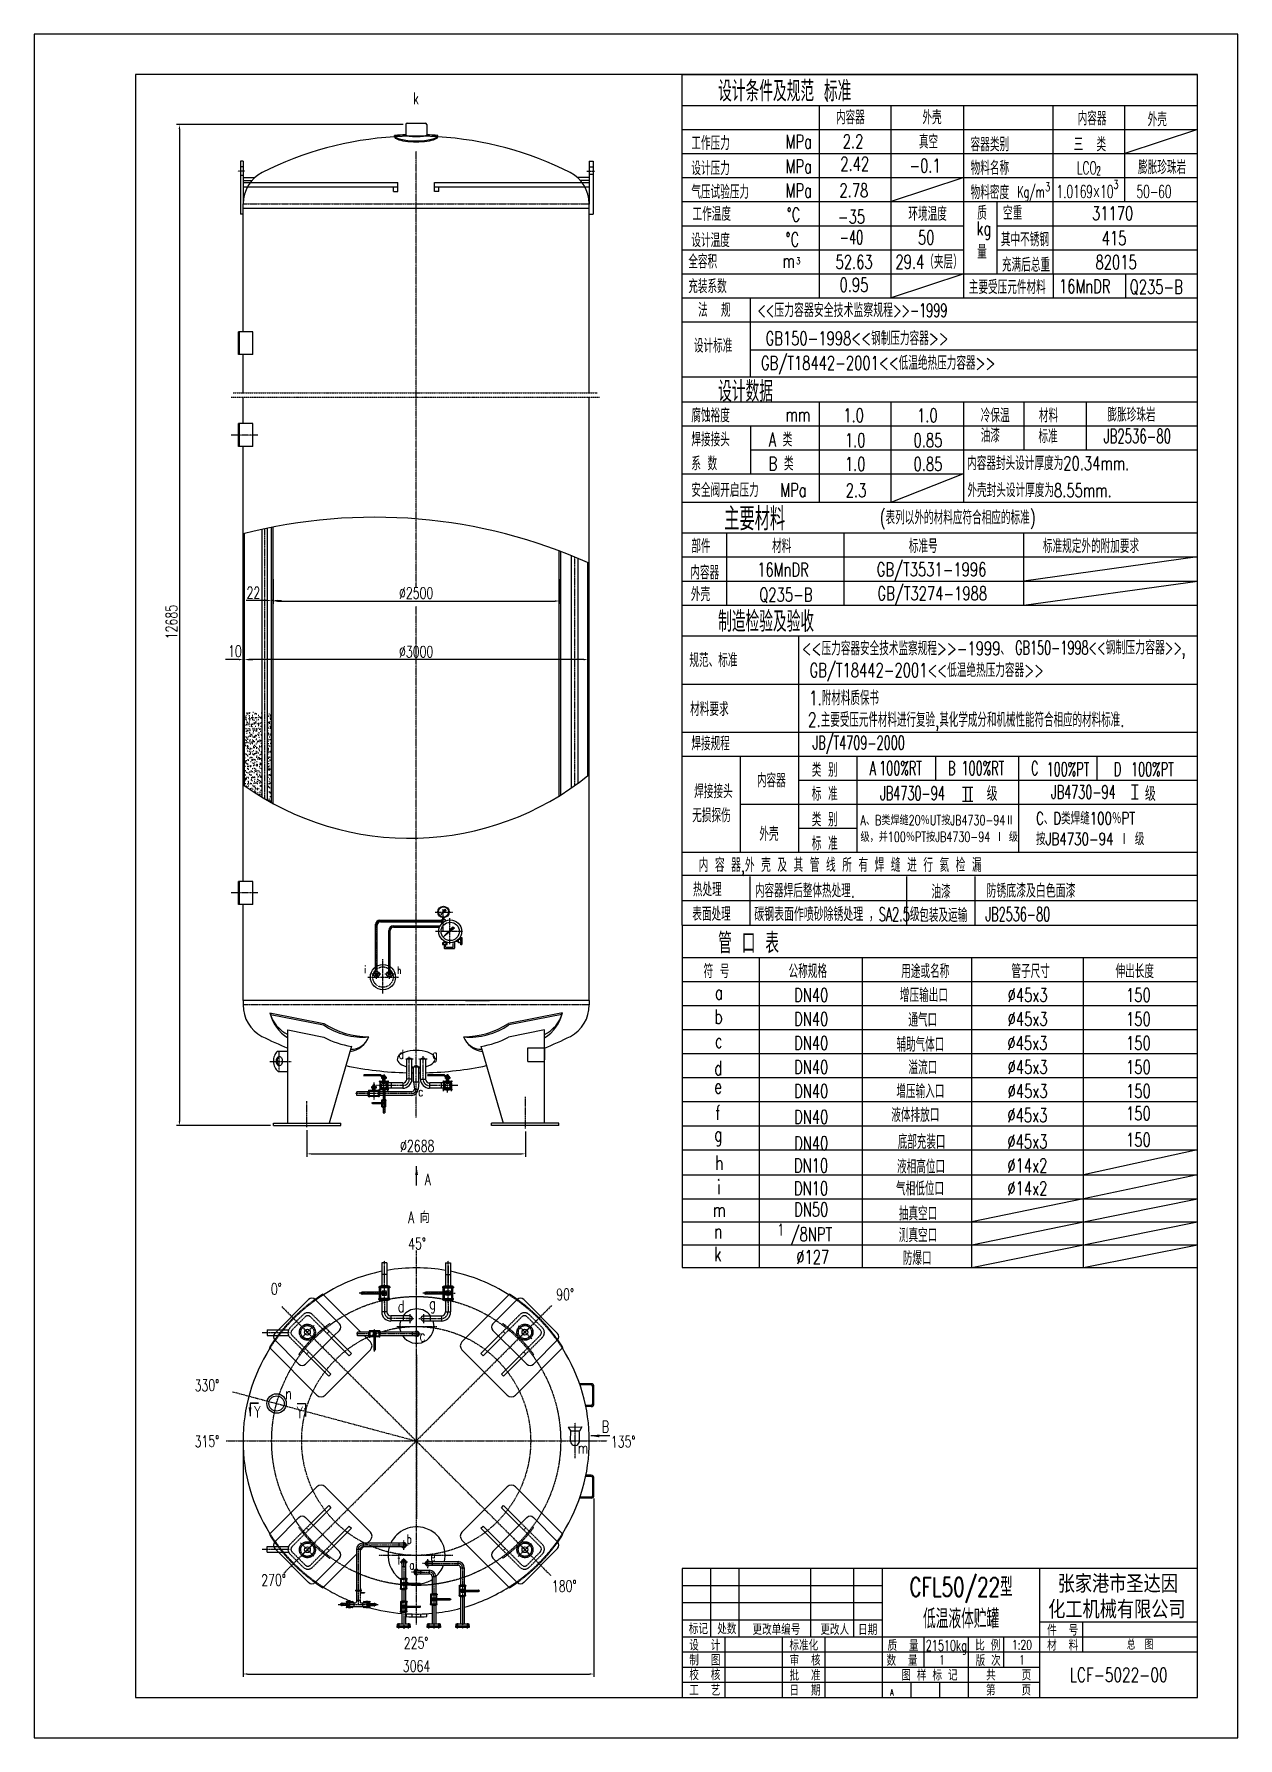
# Model space of a CAD drawing. Header units: millimetres. Extents: x -47822 to 0, y 0 to 19470.
# Drawn here: x -47822 to -37309, y 4586 to 19470 of the extents above; entities outside this region: 2.
import ezdxf
from ezdxf.enums import TextEntityAlignment as Align

# ---------------------------------------------------------------- set-up
doc = ezdxf.new("R2010")
doc.units = ezdxf.units.MM
for name, pattern in [('DASHDOT-M', [36, 30, -3, 0, -3]), ('DASHDOT-S', [14, 10, -2, 0, -2]), ('DIVIDE-M', [39, 30, -3, 0, -3, 0, -3]), ('DIVIDE-S', [16, 10, -2, 0, -2, 0, -2]), ('HIDDEN-M', [7, 5, -2]), ('HIDDEN-S', [3, 2, -1])]:
    doc.linetypes.add(name, pattern=pattern)
for name, color, linetype in [('2', 4, 'Continuous'), ('CDR_DIM', 7, 'Continuous'), ('CDR_DWG1', 4, 'Continuous'), ('CDR_DWG2', 2, 'Continuous'), ('CDR_DWG3', 1, 'DASHDOT-M'), ('CDR_DWG4', 3, 'DIVIDE-M'), ('CDR_DWG5', 6, 'HIDDEN-M'), ('CDR_TEXT', 7, 'Continuous'), ('FRAME 200', 8, 'Continuous')]:
    doc.layers.add(name, color=color, linetype=linetype)
doc.styles.add('11', font='SIMFANG.TTF', dxfattribs={"width": 0.7, "height": 3})
doc.styles.add('HZ', font='ROMANS.shx', dxfattribs={"width": 0.7, "height": 100, "bigfont": 'HZ.shx'})
doc.styles.add('ROMANS', font='romans')

msp = doc.modelspace()

# ---------------------------------------------------------------- texts
at = {"linetype": 'HIDDEN-S', "style": 'ROMANS', "width": 0.6}
msp.add_text('JB2536-80', height=125, dxfattribs=at).set_placement((-38481, 15895))
for s, height, style, width, p in [('张家港市圣达因', 137.5, '11', 0.8, (-38883, 5868)), ('化工机械有限公司', 137.5, '11', 0.8, (-38966, 5644)), ('标记', 95, 'HZ', 0.8, (-42104, 5492)), ('处数', 95, 'HZ', 0.8, (-41856, 5492)), ('更改单编号', 95, 'HZ', 0.8, (-41548, 5486)), ('更改人', 95, 'HZ', 0.8, (-40955, 5486)), ('日期', 95, 'HZ', 0.8, (-40626, 5484)), ('件  号  ', 95, 'HZ', 0.8, (-38975, 5480)), ('设  计', 95, 'HZ', 0.8, (-42100, 5349)), ('标准化  ', 95, 'HZ', 0.8, (-41225, 5349)), ('质  量 ', 95, 'HZ', 0.8, (-40369, 5346)), ('21510kg', 95, 'HZ', 0.65, (-40035, 5346)), ('比 例', 95, 'HZ', 0.8, (-39603, 5349)), ('材  料', 95, 'HZ', 0.8, (-38975, 5349)), ('制  图  ', 95, 'HZ', 0.8, (-42100, 5218)), ('审  核  ', 95, 'HZ', 0.8, (-41225, 5218)), ('数  量', 95, 'HZ', 0.8, (-40378, 5216)), ('版 次', 95, 'HZ', 0.8, (-39600, 5215)), ('校  核', 95, 'HZ', 0.8, (-42100, 5090)), ('批  准', 95, 'HZ', 0.8, (-41225, 5086)), ('图 样 标 记', 95, 'HZ', 0.8, (-40248, 5087)), ('第    页', 95, 'HZ', 0.8, (-39509, 4956)), ('共    页', 95, 'HZ', 0.8, (-39508, 5087)), ('工  艺  ', 95, 'HZ', 0.8, (-42100, 4955)), ('日  期', 95, 'HZ', 0.8, (-41225, 4955))]:
    msp.add_text(s, height=height, dxfattribs=dict(style=style, width=width)).set_placement(p)
at = {"attachment_point": 5, "style": 'HZ'}
for s, insert, char_height, width in [('CFL50/22型\\P低温液体贮罐', (-39726, 5765), 166.7, 1375), ('1:20', (-39195, 5399), 83.3, 315), ('总  图', (-38163, 5399), 83.3, 1000), ('1', (-39893, 5268), 83.3, 315), ('1', (-39195, 5268), 83.3, 315)]:
    msp.add_mtext(s, dxfattribs=dict(at, insert=insert, char_height=char_height, width=width))
at = {"layer": 'CDR_DIM', "style": 'HZ', "width": 0.7}
for s, height, p in [('设计条件及规范 标准', 180, (-41848, 18971)), ('工作压力', 120, (-42082, 18517)), ('MPa', 120, (-41259, 18531)), ('容器类别', 120, (-39643, 18506)), ('设计压力', 120, (-42082, 18297)), ('MPa', 120, (-41259, 18314)), ('物料名称', 120, (-39643, 18300)), ('气压试验压力', 120, (-42082, 18091)), ('MPa', 120, (-41259, 18103)), ('物料密度', 120, (-39643, 18087)), ('工作温度', 120, (-42072, 17898)), ('%%dC', 120, (-41249, 17893)), ('质', 120, (-39586, 17907)), ('空重  ', 120, (-39360, 17907)), ('设计温度', 120, (-42082, 17668)), ('%%dC', 120, (-41259, 17675)), (' kg', 120, (-39650, 17772)), ('其中不锈钢', 120, (-39379, 17675)), ('量 ', 120, (-39586, 17568)), ('全容积  ', 120, (-42109, 17482)), ('m', 120, (-41286, 17489)), ('3', 60, (-41166, 17489)), ('充满后总重', 120, (-39370, 17454)), ('充装系数', 120, (-42109, 17266)), ('主要受压元件材料  ', 120, (-39659, 17259)), ('法  规', 120, (-42023, 17059)), ('设计标准', 120, (-42060, 16747)), ('设计数据', 180, (-41848, 16348)), ('腐蚀裕度', 120, (-42082, 16138)), ('mm', 120, (-41259, 16146)), ('冷保温  ', 120, (-39555, 16138)), ('  材料', 120, (-39162, 16138)), ('焊接接头', 120, (-42082, 15928)), ('A 类', 120, (-41407, 15928)), ('油漆 ', 120, (-39555, 15963)), ('标准', 120, (-39051, 15956)), ('系 数', 120, (-42082, 15718)), ('B 类', 120, (-41407, 15718)), ('内容器封头设计厚度为20.34mm.', 120, (-39674, 15721)), ('安全阀开启压力   MPa', 120, (-42082, 15486)), ('外壳封头设计厚度为8.55mm. ', 120, (-39671, 15485)), ('主要材料', 200, (-41795, 15234)), ('(表列以外的材料应符合相应的标准) ', 120, (-40437, 15246)), ('部件', 120, (-42082, 14997)), ('材料', 120, (-41377, 14997)), ('标准号  ', 120, (-40183, 14997)), ('标准规定外的附加要求    ', 120, (-39012, 14997)), ('16MnDR', 120, (-41507, 14792)), ('GB/T3531-1996', 120, (-40463, 14793)), ('Q235-B', 120, (-41489, 14573)), ('GB/T3274-1988', 120, (-40457, 14584)), ('制造检验及验收', 180, (-41848, 14338)), ('规范、标准', 120, (-42099, 14000)), ('材料要求   ', 120, (-42092, 13573)), ('焊接规程', 120, (-42082, 13272)), ('类 别', 120, (-41030, 13042)), ('焊接接头', 120, (-42057, 12854)), ('标 准', 120, (-41030, 12832)), ('无损探伤   ', 120, (-42074, 12644)), ('类 别', 120, (-41030, 12609)), ('标 准', 120, (-41030, 12399)), ('内 容 器,外 壳 及 其 管 线 所 有 焊 缝 进 行 氦 检 漏', 120, (-42017, 12211)), ('热处理', 119.6, (-42068, 11997)), ('油漆', 120, (-39985, 11978)), ('表面处理', 120, (-42074, 11783)), ('包装及运输', 120, (-40092, 11773)), ('管 口 表', 180, (-41848, 11529)), ('符 号', 120, (-41975, 11283)), ('公称规格', 120, (-41233, 11283)), ('用途或名称', 120, (-40249, 11283)), ('管子尺寸', 120, (-39287, 11283)), ('伸出长度', 120, (-38378, 11283))]:
    msp.add_text(s, height=height, dxfattribs=at).set_placement(p, align=Align.MIDDLE_LEFT)
at = {"layer": 'CDR_DIM', "style": 'HZ'}
for s, height, width, p in [('Kg/m', 100, 0.6, (-39234, 18042)), ('3', 75, 0.7, (-38993, 18098)), ('3', 75, 0.7, (-38397, 18119)), ('1.0169×10', 112, 0.6, (-38892, 18038)), ('50-60', 112, 0.6, (-38194, 18038)), ('31170', 120, 0.7, (-38583, 17844)), ('415', 120, 0.7, (-38499, 17627)), ('82015', 120, 0.7, (-38553, 17417)), ('<<压力容器安全技术监察规程>>-1999、', 120, 0.7, (-41118, 14043)), ('GB150-1998<<钢制压力容器>>,', 120, 0.6, (-39255, 14050)), ('1.附材料质保书', 125, 0.7, (-41055, 13607)), ('2.主要受压元件材料进行复验,其化学成分和机械性能符合相应的材料标准.', 125, 0.7, (-41064, 13417)), ('级', 125, 0.8, (-39503, 12771)), ('级', 125, 0.8, (-38121, 12771)), ('辅助气体口', 125, 0.7, (-40290, 10580)), ('底部充装口', 125, 0.7, (-40279, 9730)), ('1', 100, 0.7, (-41331, 8976))]:
    msp.add_text(s, height=height, dxfattribs=dict(at, width=width)).set_placement(p)
at = {"layer": 'CDR_DIM', "style": 'HZ', "width": 0.7}
for s, p in [('90%%D', (-43261, 8409)), ('135%%D', (-42784, 7122)), ('270%%D', (-45837, 5913))]:
    msp.add_text(s, height=100, rotation=1, dxfattribs=at).set_placement(p)
at = {"layer": 'CDR_DIM', "color": 7, "char_height": 100, "style": 'HZ'}
for s, insert, attachment_point in [('22', (-45906, 14590), 5), ('\\A1;∅2500', (-44485, 14586), 5), ('\\A1;10', (-46128, 14079), 4), ('\\A1;∅3000', (-44485, 14074), 5), ('\\A1;∅2688', (-44476, 9757), 5), ('\\A1;3064', (-44482, 5213), 5)]:
    msp.add_mtext(s, dxfattribs=dict(at, insert=insert, attachment_point=attachment_point))
at = {"layer": 'CDR_DIM', "color": 7, "insert": (-46621, 14333), "char_height": 100, "attachment_point": 5, "rotation": 90, "style": 'HZ'}
msp.add_mtext('\\A1;12685', dxfattribs=at)
at = {"layer": 'CDR_DIM', "style": 'HZ'}
for s, insert, char_height, width, attachment_point in [('A、B类焊缝20％UT按JB4730-94Ⅱ\\P级，并100％PT按JB4730-94 Ⅰ 级', (-40605, 12647), 87.48, 2786.67, 1), ('C、D类焊缝100％PT\\P按JB4730-94 Ⅰ 级', (-39072, 12673), 108, 3440, 1), ('LCF-5022-00', (-38351, 5137), 125, 1375, 5), ('A', (-40330, 4984), 55.6, 750, 5)]:
    msp.add_mtext(s, dxfattribs=dict(at, insert=insert, char_height=char_height, width=width, attachment_point=attachment_point))
at = {"layer": 'CDR_DIM', "char_height": 100, "attachment_point": 5, "rotation": 1, "style": 'HZ'}
for s, insert in [('45%%D', (-44477, 8903)), ('0%%D', (-45706, 8509)), ('330%%D', (-46312, 7666)), ('315%%D', (-46312, 7177)), ('180%%D', (-43192, 5911)), ('225%%D', (-44485, 5415))]:
    msp.add_mtext(s, dxfattribs=dict(at, insert=insert))
at = {"layer": 'CDR_DWG2', "style": 'HZ', "width": 0.7}
msp.add_text('k', height=100, rotation=359.9509, dxfattribs=at).set_placement((-44513, 18858))
for s, height, p in [('i', 62.5, (-44937, 11267)), ('h', 62.5, (-44650, 11261)), ('d', 80, (-44638, 10517)), ('g', 80, (-44344, 10517)), ('c', 80, (-44467, 10192)), ('A', 99.8, (-44410, 9415)), ('A 向', 100, (-44555, 9083)), ('n', 99.8, (-45628, 7545)), ('Y', 99.8, (-45899, 7385)), ('Y', 99.8, (-45528, 7378)), ('B', 99.8, (-42863, 7255)), ('m', 99.8, (-43073, 7069))]:
    msp.add_text(s, height=height, dxfattribs=at).set_placement(p)
at = {"layer": 'CDR_DWG2', "attachment_point": 5, "style": 'HZ'}
for s, insert, char_height in [('d', (-44616, 8356), 99.8), ('g', (-44342, 8364), 99.8), ('c', (-44430, 8098), 99.8), ('b', (-44546, 6322), 80), ('f', (-44635, 6142), 80), ('a', (-44522, 6097), 80), ('e', (-44338, 6169), 80)]:
    msp.add_mtext(s, dxfattribs=dict(at, insert=insert, char_height=char_height))
at = {"layer": 'CDR_TEXT', "style": 'HZ', "width": 0.7}
for s, p in [('内容器  ', (-40636, 18682)), ('外壳', (-39980, 18682)), ('内容器  ', (-38525, 18673)), ('外壳', (-38013, 18664)), ('真空  ', (-39953, 18469)), ('三  类  ', (-38544, 18446)), ('2.78', (-40663, 18044)), ('1.0', (-40665, 16079)), ('1.0', (-40021, 16079)), ('1.0', (-40651, 15862)), ('0.85', (-40016, 15862)), ('1.0', (-40651, 15654)), ('0.85', (-40016, 15654)), ('内容器  ', (-41907, 14706)), ('外壳', (-42002, 14516)), ('内容器  ', (-41326, 12890)), ('外壳', (-41404, 12422))]:
    msp.add_text(s, height=120, dxfattribs=at).set_placement(p, align=Align.CENTER)
at = {"layer": 'CDR_TEXT', "style": 'HZ'}
for s, height, width, p in [('2.2', 120, 0.7, (-40760, 18472)), ('2.42', 120, 0.7, (-40781, 18276)), ('-0.1', 120, 0.7, (-40178, 18261)), ('LCO', 112, 0.6, (-38715, 18245)), ('2  ', 75, 0.6, (-38545, 18238)), ('膨胀珍珠岩  ', 120, 0.7, (-38181, 18246)), ('-35', 120, 0.7, (-40802, 17814)), ('环境温度  ', 120, 0.7, (-40187, 17839)), ('-40', 120, 0.6, (-40785, 17635)), ('50', 120, 0.7, (-40103, 17633)), ('52.63', 120, 0.7, (-40823, 17419)), ('29.4（夹层）', 120, 0.7, (-40300, 17420)), ('0.95', 120, 0.7, (-40788, 17219)), ('16MnDR', 120, 0.7, (-38872, 17207)), ('Q235-B', 120, 0.7, (-38254, 17202)), ('<<压力容器安全技术监察规程>>-1999  ', 120, 0.6, (-41506, 16997)), ('GB150-1998<<钢制压力容器>>', 120, 0.7, (-41434, 16752)), ('GB/T18442-2001<<低温绝热压力容器>>', 120, 0.7, (-41474, 16537)), ('膨胀珍珠岩  ', 120, 0.7, (-38448, 16084)), ('2.3', 120, 0.7, (-40734, 15425)), ('GB/T18442-2001<<低温绝热压力容器>>', 120, 0.7, (-41050, 13853)), ('JB/T4709-2000', 120, 0.6, (-41023, 13219)), ('A  ', 120, 0.6, (-40525, 12997)), ('100%RT', 120, 0.6, (-40442, 12997)), ('B', 120, 0.6, (-39841, 12997)), ('100%RT ', 120, 0.6, (-39723, 12997)), ('C', 120, 0.6, (-39116, 12997)), ('100%PT', 120, 0.6, (-38980, 12988)), ('D', 120, 0.6, (-38392, 12988)), ('100%PT', 120, 0.6, (-38243, 12988)), ('JB4730-94', 120, 0.6, (-40433, 12779)), ('JB4730-94', 120, 0.6, (-38941, 12789)), ('内容器焊后整体热处理.', 119.63, 0.7, (-41527, 11927)), ('防锈底漆及白色面漆', 120, 0.6, (-39505, 11926)), ('碳钢表面作喷砂除锈处理 ，SA2.5级.', 120, 0.6, (-41532, 11721)), ('JB2536-80', 120, 0.6, (-39513, 11722)), ('a', 125, 0.7, (-41877, 11035)), ('DN40', 120, 0.7, (-41185, 11016)), ('增压输出口  ', 120, 0.7, (-40261, 11014)), ('%%c45x3', 120, 0.7, (-39320, 11016)), ('150', 120, 0.7, (-38286, 11016)), ('b', 125, 0.7, (-41880, 10824)), ('DN40', 120, 0.7, (-41185, 10806)), ('通气口    ', 120, 0.7, (-40187, 10798)), ('%%c45x3', 120, 0.7, (-39320, 10806)), ('150', 120, 0.7, (-38286, 10806)), ('c', 125, 0.7, (-41877, 10613)), ('DN40', 120, 0.7, (-41185, 10596)), ('%%c45x3', 120, 0.7, (-39322, 10596)), ('150', 120, 0.7, (-38286, 10596)), ('d     ', 125, 0.7, (-41883, 10375)), ('DN40', 120, 0.7, (-41185, 10386)), ('溢流口    ', 120, 0.7, (-40186, 10382)), ('%%c45x3', 120, 0.7, (-39320, 10386)), ('150', 120, 0.7, (-38286, 10386)), ('e     ', 125, 0.7, (-41882, 10215)), ('DN40', 120, 0.7, (-41185, 10176)), ('增压输入口  ', 120, 0.7, (-40292, 10174)), ('%%c45x3', 120, 0.7, (-39320, 10176)), ('150', 120, 0.7, (-38286, 10176)), ('f     ', 125, 0.7, (-41873, 9984)), ('DN40', 120, 0.7, (-41185, 9951)), ('  液体排放口    ', 120, 0.7, (-40451, 9967)), ('%%c45x3', 120, 0.7, (-39322, 9966)), ('150', 120, 0.7, (-38286, 9981)), ('g     ', 125, 0.7, (-41883, 9798)), ('DN40', 120, 0.7, (-41185, 9721)), ('%%c45x3', 120, 0.7, (-39322, 9736)), ('150', 120, 0.7, (-38286, 9751)), ('h', 125, 0.7, (-41873, 9548)), ('DN10', 120, 0.7, (-41186, 9526)), ('液相高位口       ', 120, 0.7, (-40286, 9516)), ('%%c14x2', 120, 0.7, (-39322, 9526)), ('i', 125, 0.7, (-41858, 9336)), ('DN10', 120, 0.7, (-41186, 9326)), ('气相低位口      ', 120, 0.7, (-40295, 9324)), ('%%c14x2', 120, 0.7, (-39322, 9326)), ('DN50', 120, 0.7, (-41185, 9142)), ('抽真空口       ', 120, 0.7, (-40270, 9106)), ('m', 125, 0.7, (-41894, 9137)), ('n', 125, 0.7, (-41883, 8950)), ('   /8NPT', 120, 0.7, (-41404, 8926)), ('测真空口', 120, 0.7, (-40270, 8917)), ('k', 125, 0.7, (-41883, 8751)), ('%%c127', 120, 0.7, (-41166, 8726)), ('防爆口', 120, 0.7, (-40236, 8717))]:
    msp.add_text(s, height=height, dxfattribs=dict(at, width=width)).set_placement(p)

# ---------------------------------------------------------------- hatches: boundary and pattern name
at = {"layer": 'CDR_DIM'}
h = msp.add_hatch(dxfattribs=at)
h.set_pattern_fill('AR-SAND', color=256, scale=20, style=0)
h.set_pattern_definition([(37.5, (7059.738, 3328.39), (-1.259867, 38.536475), [0, -30.4, 0, -34, 0, -32.5]), (7.5, (7059.74, 3328.39), (35.395534, 56.44292), [0, -16.4, 0, -27.4, 0, -10.5]), (327.5, (7035.138, 3328.39), (62.282837, 0.113181), [0, -10, 0, -36, 0, -47]), (317.5, (7035.14, 3328.39), (60.12253, 17.55351), [0, -5, 0, -23.6, 0, -27])])
h.paths.add_polyline_path([(-45747, 13544), (-45784, 13544), (-45784, 12777, 0.004325), (-45747, 12756)])
h.paths.add_polyline_path([(-45829, 13547), (-45985, 13547), (-45985, 12906, 0.018688), (-45829, 12804)])

# ---------------------------------------------------------------- linework, layer by layer
for p, q in [((-42163, 11687), (-42163, 19116)), ((-42163, 19116), (-37663, 19116)), ((-42163, 18846), (-37663, 18846)), ((-40963, 17166), (-40963, 18846)), ((-40338, 17166), (-40338, 18846)), ((-39703, 17166), (-39703, 18846)), ((-38923, 17376), (-38923, 18846)), ((-38298, 18426), (-38298, 18846)), ((-42163, 18636), (-37663, 18636)), ((-42163, 18426), (-37663, 18426)), ((-38298, 18006), (-38298, 18426)), ((-42163, 18216), (-37663, 18216)), ((-42163, 18006), (-37663, 18006)), ((-42163, 17796), (-39703, 17796)), ((-39414, 17796), (-37663, 17796)), ((-38923, 17796), (-37663, 17796)), ((-42163, 17586), (-39703, 17586)), ((-39414, 17586), (-37663, 17586)), ((-42163, 17376), (-39703, 17376)), ((-39703, 17376), (-37663, 17376)), ((-42163, 17166), (-39703, 17166)), ((-39703, 17166), (-37663, 17166)), ((-42163, 16956), (-37663, 16956)), ((-41568, 16710), (-37663, 16710)), ((-42163, 16258), (-37663, 16258)), ((-40963, 15382), (-40963, 16258)), ((-40338, 15382), (-40338, 16258)), ((-39703, 15382), (-39703, 16258)), ((-39179, 16258), (-39179, 15838)), ((-38630, 15838), (-38630, 16258)), ((-42163, 16048), (-39179, 16048)), ((-41563, 15628), (-41563, 16048)), ((-39179, 16048), (-37663, 16048)), ((-41563, 15838), (-37663, 15838)), ((-42163, 15628), (-39703, 15628)), ((-42163, 15382), (-37663, 15382)), ((-42163, 15112), (-37663, 15112)), ((-41773, 14482), (-41773, 15112)), ((-40748, 14482), (-40748, 15112)), ((-39178, 14482), (-39178, 15112)), ((-42163, 14902), (-37663, 14902)), ((-42163, 14692), (-37663, 14692)), ((-42163, 14482), (-37663, 14482)), ((-42163, 14212), (-37663, 14212)), ((-41143, 13162), (-41143, 14212)), ((-42163, 13792), (-37663, 13792)), ((-42163, 13372), (-37663, 13372)), ((-42163, 13162), (-37663, 13162)), ((-42163, 13162), (-37663, 13162)), ((-41653, 12322), (-41653, 13162)), ((-41143, 12322), (-41143, 13162)), ((-40633, 12322), (-40633, 13162)), ((-39947, 12952), (-39947, 13162)), ((-39223, 12742), (-39223, 13162)), ((-38537, 12952), (-38537, 13162)), ((-41143, 12952), (-37663, 12952)), ((-41653, 12742), (-37663, 12742)), ((-39223, 12322), (-39223, 12742)), ((-41143, 12532), (-40633, 12532)), ((-41143, 12532), (-40633, 12532)), ((-42163, 12322), (-37663, 12322)), ((-42163, 12123), (-37663, 12123)), ((-41569, 11692), (-41569, 12112)), ((-40200, 11692), (-40200, 12112)), ((-39603, 11692), (-39603, 12112)), ((-42163, 11902), (-37663, 11902)), ((-42163, 11404), (-37663, 11404)), ((-41487, 8694), (-41487, 11404)), ((-40587, 8694), (-40587, 11404)), ((-39633, 8694), (-39633, 11404)), ((-38658, 8694), (-38658, 11404)), ((-42163, 11194), (-37663, 11194)), ((-42163, 10984), (-37663, 10984)), ((-42163, 10774), (-37663, 10774)), ((-42163, 10564), (-37663, 10564)), ((-42163, 10564), (-37663, 10564)), ((-42163, 10354), (-37663, 10354)), ((-42163, 10144), (-37663, 10144)), ((-42163, 9934), (-37663, 9934)), ((-42163, 9724), (-37663, 9724)), ((-42163, 9724), (-37663, 9724)), ((-42163, 9504), (-37663, 9504)), ((-42163, 9294), (-37663, 9294)), ((-42163, 9094), (-37663, 9094)), ((-42163, 8894), (-37663, 8894)), ((-42163, 8694), (-37663, 8694)), ((-41913, 5465), (-41913, 6065)), ((-41663, 5465), (-41663, 6065)), ((-41038, 5465), (-41038, 6065)), ((-40663, 5465), (-40663, 6065)), ((-40413, 5915), (-42163, 5915)), ((-40413, 5765), (-42163, 5765)), ((-40413, 5615), (-42163, 5615)), ((-38663, 5334), (-38663, 5596)), ((-41788, 4940), (-41788, 5465)), ((-41288, 5465), (-41288, 4940)), ((-40913, 4940), (-40913, 5465)), ((-40413, 4940), (-40413, 5465)), ((-40050, 5202), (-40050, 5465)), ((-39663, 4940), (-39663, 5465)), ((-39353, 5202), (-39353, 5465)), ((-37663, 5465), (-39038, 5465)), ((-39038, 5334), (-42163, 5334)), ((-39038, 5334), (-42163, 5334)), ((-39038, 5202), (-42163, 5202)), ((-39038, 5071), (-42163, 5071)), ((-40163, 4940), (-40163, 5071)), ((-39913, 4940), (-39913, 5071))]:
    msp.add_line(p, q)
msp.add_lwpolyline([(-37309, 19470), (-47822, 19470), (-47822, 4586), (-37309, 4586)], close=True)
at = {"color": 4}
msp.add_lwpolyline([(-37663, 19116), (-46937, 19116), (-46937, 4940), (-37663, 4940)], close=True, dxfattribs=at)
at = {"layer": '2'}
for p, q in [((-44575, 18679), (-44575, 18591)), ((-44563, 18691), (-44405, 18691)), ((-44393, 18679), (-44393, 18591))]:
    msp.add_line(p, q, dxfattribs=at)
for centre, start, end in [((-44563, 18679), 90, 180), ((-44405, 18679), 0, 90)]:
    msp.add_arc(centre, 12, start, end, dxfattribs=at)
at = {"layer": 'CDR_DIM'}
for p, q in [((-40917, 18924), (-40893, 18882)), ((-37663, 18636), (-38298, 18426)), ((-39703, 18216), (-40338, 18006)), ((-39414, 18008), (-39414, 17376)), ((-39703, 17376), (-40338, 17166)), ((-41568, 17166), (-41568, 16469)), ((-40338, 15628), (-39710, 15628)), ((-40338, 15382), (-39710, 15628)), ((-39178, 14482), (-37663, 14692)), ((-39713, 12891), (-39623, 12891)), ((-39689, 12891), (-39689, 12768)), ((-39647, 12891), (-39647, 12768)), ((-38238, 12912), (-38180, 12912)), ((-38210, 12912), (-38210, 12789)), ((-39713, 12768), (-39623, 12768)), ((-38238, 12789), (-38180, 12789)), ((-42163, 11687), (-42163, 8694)), ((-42163, 11687), (-37671, 11687))]:
    msp.add_line(p, q, dxfattribs=at)
at = {"layer": 'CDR_DIM', "color": 7}
for p, q in [((-44600, 18679), (-46577, 18679)), ((-46552, 18641), (-46552, 9972)), ((-45735, 14709), (-45735, 14492)), ((-43235, 14709), (-43235, 14492)), ((-45784, 14522), (-45970, 14522)), ((-45747, 14542), (-45747, 14547)), ((-45735, 14522), (-45747, 14522)), ((-45735, 14542), (-45735, 14547)), ((-45697, 14522), (-45660, 14522)), ((-45697, 14517), (-43272, 14517)), ((-46032, 14006), (-46150, 14006)), ((-45985, 14006), (-45995, 14006)), ((-45985, 14006), (-45995, 14006)), ((-43022, 14006), (-45947, 14006)), ((-45947, 14006), (-45910, 14006)), ((-42985, 14002), (-42985, 13981)), ((-44053, 11029), (-43845, 11029)), ((-45757, 9935), (-46577, 9935)), ((-45440, 9896), (-45440, 9663)), ((-43530, 9884), (-43530, 9663)), ((-45402, 9688), (-43567, 9688)), ((-45997, 7155), (-45997, 5119)), ((-42933, 6676), (-42933, 5119)), ((-45959, 5144), (-42971, 5144))]:
    msp.add_line(p, q, dxfattribs=at)
at = {"layer": 'CDR_DIM', "linetype": 'Continuous'}
for p, q in [((-38923, 17376), (-38923, 17166)), ((-38291, 17376), (-38291, 17166)), ((-37663, 14902), (-39178, 14692)), ((-37663, 9724), (-38658, 9504)), ((-37663, 9504), (-38658, 9294)), ((-38658, 9294), (-39633, 9094)), ((-38658, 9094), (-37663, 9294)), ((-39633, 8894), (-38658, 9094)), ((-38658, 8894), (-37663, 9094)), ((-39633, 8694), (-38658, 8894)), ((-38658, 8694), (-37663, 8894))]:
    msp.add_line(p, q, dxfattribs=at)
at = {"layer": 'CDR_DIM', "linetype": 'DASHDOT-S'}
for p, q in [((-44975, 5892), (-44971, 5892)), ((-44975, 5861), (-44975, 5775)), ((-44967, 5876), (-44962, 5876)), ((-44967, 5872), (-44962, 5872))]:
    msp.add_line(p, q, dxfattribs=at)
at = {"layer": 'CDR_DIM'}
msp.add_circle((-44248, 11799), 2.68, dxfattribs=at)
for centre, radius, start, end in [((-44849, 10674), 4575, 65.8205, 104.5083), ((-44542, 14934), 2489, 234.2966, 309.0263)]:
    msp.add_arc(centre, radius, start, end, dxfattribs=at)
at = {"layer": 'CDR_DIM', "color": 7}
for points in [[(-46559, 18641), (-46546, 18641), (-46552, 18679)], [(-45784, 14528), (-45784, 14515), (-45747, 14522)], [(-45697, 14528), (-45697, 14515), (-45735, 14522)], [(-45697, 14524), (-45697, 14511), (-45735, 14517)], [(-43272, 14524), (-43272, 14511), (-43235, 14517)], [(-46032, 14012), (-46032, 13999), (-45995, 14006)], [(-45947, 14012), (-45947, 13999), (-45985, 14006)], [(-45947, 14012), (-45947, 13999), (-45985, 14006)], [(-43022, 14012), (-43022, 13999), (-42985, 14006)], [(-46559, 9972), (-46546, 9972), (-46552, 9935)], [(-45402, 9694), (-45402, 9682), (-45440, 9688)], [(-43567, 9694), (-43567, 9682), (-43530, 9688)], [(-45959, 5151), (-45959, 5138), (-45997, 5144)], [(-42971, 5151), (-42971, 5138), (-42933, 5144)]]:
    msp.add_solid(points, dxfattribs=at)
at = {"layer": 'CDR_DWG1'}
for p, q in [((-44674, 18573), (-44674, 18585)), ((-44296, 18573), (-44296, 18585)), ((-46020, 18360), (-46020, 17898)), ((-45995, 18360), (-46020, 18360)), ((-45995, 18360), (-45995, 17984)), ((-42975, 18360), (-42940, 18360)), ((-42975, 18360), (-42975, 17984)), ((-42940, 18360), (-42940, 17898)), ((-45995, 18216), (-45894, 18216)), ((-45995, 18191), (-45918, 18191)), ((-45995, 18172), (-44645, 18172)), ((-44645, 18096), (-44645, 18172)), ((-44325, 18172), (-42975, 18172)), ((-44325, 18096), (-44325, 18172)), ((-42975, 18216), (-43076, 18216)), ((-42975, 18191), (-43052, 18191)), ((-45995, 18134), (-44645, 18134)), ((-44683, 18096), (-44683, 18134)), ((-44683, 18096), (-44645, 18096)), ((-44325, 18134), (-42975, 18134)), ((-44287, 18096), (-44325, 18096)), ((-44287, 18096), (-44287, 18134)), ((-45995, 17898), (-46020, 17898)), ((-45995, 16870), (-45995, 17987)), ((-45995, 17947), (-45995, 17987)), ((-45995, 17947), (-45995, 17987)), ((-42975, 17947), (-45995, 17947)), ((-42975, 16337), (-42975, 17987)), ((-42975, 17947), (-42975, 17987)), ((-42975, 17898), (-42940, 17898)), ((-46037, 16670), (-46037, 16870)), ((-45912, 16870), (-46037, 16870)), ((-45912, 16670), (-45912, 16870)), ((-45912, 16670), (-46037, 16670)), ((-45995, 16337), (-45995, 16670)), ((-42163, 16476), (-37663, 16476)), ((-45995, 16067), (-45995, 16299)), ((-42975, 11029), (-42975, 16299)), ((-46037, 15867), (-46037, 16067)), ((-45912, 16067), (-46037, 16067)), ((-45912, 15867), (-45912, 16067)), ((-45912, 15867), (-46037, 15867)), ((-45995, 12067), (-45995, 15867)), ((-42163, 15382), (-37663, 15382)), ((-45985, 12906), (-45985, 15105)), ((-45829, 12804), (-45829, 15142)), ((-45784, 12777), (-45784, 15152)), ((-45747, 12756), (-45747, 15160)), ((-45735, 12749), (-45735, 15162)), ((-43235, 12816), (-43235, 14955)), ((-43223, 12823), (-43223, 14950)), ((-43130, 12885), (-43130, 14913)), ((-43070, 12927), (-43070, 14889)), ((-42985, 12992), (-42985, 14852)), ((-42163, 14482), (-37663, 14482)), ((-45912, 12067), (-46037, 12067)), ((-46037, 11867), (-46037, 12067)), ((-45912, 11867), (-45912, 12067)), ((-45912, 11867), (-46037, 11867)), ((-45995, 11029), (-45995, 11867)), ((-44233, 11824), (-44270, 11777)), ((-44223, 11814), (-44269, 11778)), ((-44228, 11819), (-44268, 11779)), ((-44223, 11814), (-44233, 11824)), ((-44839, 11281), (-44839, 11693)), ((-44825, 11281), (-44825, 11686)), ((-44804, 11728), (-44267, 11728)), ((-44797, 11714), (-44267, 11714)), ((-44725, 11281), (-44725, 11639)), ((-44711, 11281), (-44711, 11639)), ((-44683, 11681), (-44274, 11681)), ((-44683, 11667), (-44281, 11667)), ((-44267, 11733), (-44262, 11733)), ((-44267, 11733), (-44267, 11711)), ((-44267, 11711), (-44262, 11711)), ((-44262, 11736), (-44233, 11736)), ((-44262, 11735), (-44262, 11700)), ((-44255, 11751), (-44255, 11736)), ((-44253, 11579), (-44166, 11671)), ((-44157, 11665), (-44253, 11579)), ((-44242, 11751), (-44242, 11736)), ((-44150, 11658), (-44239, 11593)), ((-44233, 11736), (-44233, 11721)), ((-44166, 11671), (-44157, 11665)), ((-44157, 11665), (-44150, 11658)), ((-42163, 11687), (-37663, 11687)), ((-42163, 11687), (-37663, 11687)), ((-44835, 11259), (-44851, 11274)), ((-44835, 11255), (-44850, 11240)), ((-44834, 11261), (-44849, 11275)), ((-44834, 11254), (-44848, 11239)), ((-44830, 11261), (-44815, 11276)), ((-44830, 11254), (-44815, 11239)), ((-44829, 11260), (-44814, 11275)), ((-44828, 11255), (-44813, 11241)), ((-44722, 11259), (-44737, 11274)), ((-44721, 11261), (-44736, 11275)), ((-44721, 11255), (-44736, 11240)), ((-44720, 11254), (-44735, 11239)), ((-44716, 11261), (-44702, 11276)), ((-44716, 11254), (-44701, 11239)), ((-44715, 11260), (-44700, 11275)), ((-44715, 11255), (-44699, 11241)), ((-45997, 11029), (-45997, 10989)), ((-45043, 11029), (-45995, 11029)), ((-44485, 11029), (-45043, 11029)), ((-42975, 11029), (-44485, 11029)), ((-42973, 11029), (-42973, 10989)), ((-45762, 10919), (-45291, 10826)), ((-45758, 10906), (-45294, 10814)), ((-43208, 10919), (-43679, 10826)), ((-43212, 10906), (-43676, 10814)), ((-45605, 10771), (-45291, 10707)), ((-45605, 9955), (-45605, 10771)), ((-43365, 10771), (-43679, 10707)), ((-43365, 9955), (-43365, 10771)), ((-45696, 10586), (-45605, 10586)), ((-45050, 10628), (-45244, 9955)), ((-43919, 10628), (-43726, 9955)), ((-43509, 10495), (-43509, 10615)), ((-43509, 10615), (-43365, 10615)), ((-43365, 10616), (-43365, 10509)), ((-44567, 10341), (-44567, 10515)), ((-44522, 10341), (-44522, 10515)), ((-44507, 10317), (-44508, 10443)), ((-44462, 10317), (-44463, 10444)), ((-44447, 10341), (-44447, 10515)), ((-44402, 10341), (-44402, 10515)), ((-43509, 10495), (-43365, 10495)), ((-45690, 10406), (-45605, 10406)), ((-44794, 10378), (-44938, 10378)), ((-44797, 10370), (-44938, 10370)), ((-44872, 10262), (-44872, 10275)), ((-44872, 10275), (-44834, 10275)), ((-44867, 10283), (-44867, 10275)), ((-44867, 10283), (-44839, 10283)), ((-44861, 10290), (-44853, 10290)), ((-44861, 10283), (-44861, 10290)), ((-44861, 10262), (-44861, 10275)), ((-44845, 10290), (-44853, 10290)), ((-44845, 10283), (-44845, 10290)), ((-44845, 10262), (-44845, 10275)), ((-44839, 10283), (-44839, 10275)), ((-44834, 10275), (-44834, 10262)), ((-44785, 10359), (-44797, 10370)), ((-44781, 10367), (-44794, 10378)), ((-44740, 10312), (-44794, 10312)), ((-44794, 10257), (-44794, 10312)), ((-44786, 10345), (-44786, 10359)), ((-44786, 10359), (-44748, 10359)), ((-44748, 10345), (-44786, 10345)), ((-44781, 10367), (-44753, 10367)), ((-44777, 10362), (-44777, 10363)), ((-44777, 10345), (-44757, 10345)), ((-44777, 10321), (-44777, 10345)), ((-44775, 10367), (-44775, 10374)), ((-44775, 10374), (-44767, 10374)), ((-44775, 10345), (-44775, 10359)), ((-44759, 10374), (-44767, 10374)), ((-44759, 10367), (-44759, 10374)), ((-44759, 10345), (-44759, 10359)), ((-44757, 10321), (-44757, 10345)), ((-44753, 10367), (-44753, 10359)), ((-44748, 10359), (-44748, 10345)), ((-44740, 10257), (-44740, 10312)), ((-44602, 10307), (-44731, 10307)), ((-44702, 10307), (-44702, 10262)), ((-44602, 10307), (-44602, 10262)), ((-44522, 10341), (-44567, 10341)), ((-44507, 10317), (-44501, 10253)), ((-44507, 10317), (-44462, 10317)), ((-44462, 10317), (-44469, 10253)), ((-44447, 10341), (-44402, 10341)), ((-44238, 10378), (-44381, 10378)), ((-44241, 10370), (-44381, 10370)), ((-44368, 10307), (-44368, 10262)), ((-44247, 10307), (-44368, 10307)), ((-44268, 10307), (-44268, 10262)), ((-44228, 10359), (-44241, 10370)), ((-44225, 10367), (-44238, 10378)), ((-44238, 10257), (-44238, 10312)), ((-44184, 10312), (-44238, 10312)), ((-44230, 10345), (-44230, 10359)), ((-44230, 10359), (-44192, 10359)), ((-44192, 10345), (-44230, 10345)), ((-44225, 10367), (-44197, 10367)), ((-44220, 10362), (-44221, 10363)), ((-44221, 10345), (-44201, 10345)), ((-44221, 10321), (-44221, 10345)), ((-44219, 10374), (-44211, 10374)), ((-44219, 10367), (-44219, 10374)), ((-44219, 10345), (-44219, 10359)), ((-44203, 10374), (-44211, 10374)), ((-44203, 10367), (-44203, 10374)), ((-44203, 10345), (-44203, 10359)), ((-44201, 10321), (-44201, 10345)), ((-44197, 10367), (-44197, 10359)), ((-44192, 10359), (-44192, 10345)), ((-44184, 10257), (-44184, 10312)), ((-45003, 10199), (-45003, 10231)), ((-44903, 10231), (-45003, 10231)), ((-44903, 10199), (-45003, 10199)), ((-44903, 10209), (-44903, 10234)), ((-44803, 10234), (-44903, 10234)), ((-44903, 10196), (-44903, 10209)), ((-44847, 10196), (-44903, 10196)), ((-44900, 10241), (-44900, 10238)), ((-44805, 10241), (-44900, 10241)), ((-44805, 10238), (-44900, 10238)), ((-44900, 10189), (-44900, 10192)), ((-44847, 10192), (-44900, 10192)), ((-44847, 10189), (-44900, 10189)), ((-44899, 10242), (-44899, 10237)), ((-44899, 10242), (-44897, 10242)), ((-44899, 10237), (-44899, 10236)), ((-44899, 10236), (-44897, 10236)), ((-44899, 10187), (-44899, 10193)), ((-44899, 10193), (-44899, 10193)), ((-44899, 10193), (-44897, 10193)), ((-44899, 10187), (-44897, 10187)), ((-44897, 10243), (-44893, 10243)), ((-44897, 10209), (-44897, 10243)), ((-44897, 10186), (-44897, 10209)), ((-44897, 10186), (-44893, 10186)), ((-44893, 10209), (-44893, 10243)), ((-44893, 10186), (-44893, 10209)), ((-44834, 10262), (-44872, 10262)), ((-44767, 10134), (-44864, 10134)), ((-44767, 10126), (-44864, 10126)), ((-44863, 10234), (-44863, 10262)), ((-44863, 10262), (-44843, 10262)), ((-44803, 10196), (-44847, 10196)), ((-44805, 10192), (-44847, 10192)), ((-44805, 10189), (-44847, 10189)), ((-44843, 10234), (-44843, 10262)), ((-44809, 10243), (-44813, 10243)), ((-44813, 10186), (-44813, 10243)), ((-44809, 10186), (-44813, 10186)), ((-44809, 10186), (-44809, 10243)), ((-44807, 10242), (-44809, 10242)), ((-44807, 10236), (-44809, 10236)), ((-44807, 10193), (-44809, 10193)), ((-44807, 10187), (-44809, 10187)), ((-44807, 10242), (-44807, 10237)), ((-44807, 10237), (-44807, 10236)), ((-44807, 10193), (-44807, 10193)), ((-44807, 10187), (-44807, 10193)), ((-44805, 10241), (-44805, 10238)), ((-44805, 10189), (-44805, 10192)), ((-44803, 10196), (-44803, 10234)), ((-44774, 10231), (-44803, 10231)), ((-44774, 10199), (-44803, 10199)), ((-44740, 10257), (-44794, 10257)), ((-44786, 10158), (-44786, 10155)), ((-44786, 10158), (-44771, 10158)), ((-44786, 10155), (-44771, 10155)), ((-44785, 10160), (-44782, 10160)), ((-44785, 10160), (-44785, 10158)), ((-44784, 10160), (-44782, 10160)), ((-44784, 10134), (-44784, 10160)), ((-44784, 10098), (-44784, 10126)), ((-44782, 10160), (-44781, 10160)), ((-44782, 10134), (-44782, 10160)), ((-44782, 10098), (-44782, 10126)), ((-44781, 10160), (-44781, 10158)), ((-44780, 10162), (-44771, 10162)), ((-44780, 10134), (-44780, 10162)), ((-44780, 10097), (-44780, 10126)), ((-44775, 10134), (-44775, 10137)), ((-44759, 10137), (-44775, 10137)), ((-44775, 10122), (-44775, 10126)), ((-44759, 10122), (-44775, 10122)), ((-44774, 10248), (-44774, 10162)), ((-44771, 10162), (-44755, 10162)), ((-44771, 10158), (-44749, 10158)), ((-44771, 10155), (-44749, 10155)), ((-44760, 10248), (-44760, 10162)), ((-44523, 10231), (-44760, 10231)), ((-44523, 10199), (-44760, 10199)), ((-44759, 10122), (-44759, 10137)), ((-44755, 10097), (-44755, 10162)), ((-44749, 10160), (-44753, 10160)), ((-44753, 10160), (-44753, 10160)), ((-44753, 10160), (-44753, 10158)), ((-44752, 10098), (-44752, 10160)), ((-44750, 10160), (-44752, 10160)), ((-44750, 10098), (-44750, 10160)), ((-44749, 10160), (-44749, 10158)), ((-44749, 10158), (-44749, 10155)), ((-44602, 10262), (-44731, 10262)), ((-44501, 10253), (-44501, 10253)), ((-44501, 10253), (-44469, 10253)), ((-44469, 10253), (-44469, 10253)), ((-44247, 10262), (-44368, 10262)), ((-44184, 10257), (-44238, 10257)), ((-44786, 10104), (-44749, 10104)), ((-44786, 10101), (-44786, 10104)), ((-44786, 10101), (-44749, 10101)), ((-44785, 10100), (-44785, 10101)), ((-44785, 10100), (-44782, 10100)), ((-44784, 10098), (-44782, 10098)), ((-44782, 10100), (-44781, 10100)), ((-44781, 10100), (-44781, 10101)), ((-44780, 10097), (-44755, 10097)), ((-44774, 10097), (-44774, 10047)), ((-44774, 10047), (-44760, 10047)), ((-44760, 10097), (-44760, 10047)), ((-44753, 10100), (-44753, 10101)), ((-44753, 10100), (-44753, 10100)), ((-44749, 10100), (-44753, 10100)), ((-44750, 10098), (-44752, 10098)), ((-44749, 10101), (-44749, 10104)), ((-44749, 10100), (-44749, 10101)), ((-45732, 9955), (-45143, 9955)), ((-45732, 9935), (-45732, 9955)), ((-45732, 9935), (-45143, 9935)), ((-45143, 9935), (-45143, 9955)), ((-43238, 9955), (-43827, 9955)), ((-43827, 9935), (-43827, 9955)), ((-43238, 9935), (-43827, 9935)), ((-43238, 9935), (-43238, 9955)), ((-44785, 8735), (-44785, 8535)), ((-44740, 8735), (-44785, 8735)), ((-44740, 8635), (-44785, 8635)), ((-44740, 8735), (-44740, 8535)), ((-44229, 8735), (-44229, 8535)), ((-44229, 8735), (-44184, 8735)), ((-44229, 8635), (-44184, 8635)), ((-44184, 8735), (-44184, 8535)), ((-42163, 8694), (-37663, 8694)), ((-44810, 8526), (-44810, 8519)), ((-44763, 8526), (-44810, 8526)), ((-44763, 8519), (-44810, 8519)), ((-44809, 8529), (-44809, 8526)), ((-44809, 8529), (-44800, 8529)), ((-44806, 8531), (-44801, 8531)), ((-44806, 8462), (-44806, 8531)), ((-44801, 8462), (-44801, 8531)), ((-44800, 8529), (-44798, 8529)), ((-44798, 8529), (-44798, 8526)), ((-44763, 8535), (-44795, 8535)), ((-44795, 8462), (-44795, 8535)), ((-44731, 8535), (-44763, 8535)), ((-44716, 8526), (-44763, 8526)), ((-44716, 8519), (-44763, 8519)), ((-44731, 8407), (-44731, 8535)), ((-44727, 8529), (-44727, 8526)), ((-44726, 8529), (-44727, 8529)), ((-44717, 8529), (-44726, 8529)), ((-44725, 8411), (-44725, 8531)), ((-44720, 8531), (-44725, 8531)), ((-44720, 8411), (-44720, 8531)), ((-44717, 8529), (-44717, 8526)), ((-44716, 8526), (-44716, 8519)), ((-44254, 8526), (-44254, 8519)), ((-44254, 8526), (-44197, 8526)), ((-44254, 8519), (-44197, 8519)), ((-44252, 8529), (-44252, 8526)), ((-44252, 8529), (-44244, 8529)), ((-44250, 8411), (-44250, 8531)), ((-44250, 8531), (-44245, 8531)), ((-44245, 8411), (-44245, 8531)), ((-44244, 8529), (-44242, 8529)), ((-44242, 8529), (-44242, 8526)), ((-44238, 8407), (-44238, 8535)), ((-44238, 8535), (-44197, 8535)), ((-44197, 8535), (-44175, 8535)), ((-44197, 8526), (-44160, 8526)), ((-44197, 8519), (-44160, 8519)), ((-44175, 8407), (-44175, 8535)), ((-44170, 8529), (-44171, 8529)), ((-44171, 8529), (-44171, 8526)), ((-44161, 8529), (-44170, 8529)), ((-44169, 8411), (-44169, 8531)), ((-44164, 8531), (-44169, 8531)), ((-44164, 8411), (-44164, 8531)), ((-44161, 8529), (-44161, 8526)), ((-44160, 8526), (-44160, 8519)), ((-45424, 8415), (-45720, 8119)), ((-45367, 8415), (-45155, 8204)), ((-44969, 8131), (-45300, 8462)), ((-44806, 8481), (-44957, 8481)), ((-44806, 8462), (-44957, 8462)), ((-44810, 8417), (-44810, 8424)), ((-44716, 8424), (-44810, 8424)), ((-44716, 8417), (-44810, 8417)), ((-44809, 8414), (-44809, 8417)), ((-44809, 8414), (-44800, 8414)), ((-44806, 8411), (-44806, 8462)), ((-44806, 8411), (-44801, 8411)), ((-44801, 8411), (-44801, 8462)), ((-44800, 8414), (-44798, 8414)), ((-44798, 8414), (-44798, 8417)), ((-44795, 8407), (-44795, 8462)), ((-44731, 8407), (-44795, 8407)), ((-44785, 8407), (-44785, 8307)), ((-44740, 8407), (-44740, 8307)), ((-44727, 8414), (-44727, 8417)), ((-44726, 8414), (-44727, 8414)), ((-44717, 8414), (-44726, 8414)), ((-44720, 8411), (-44725, 8411)), ((-44717, 8414), (-44717, 8417)), ((-44716, 8417), (-44716, 8424)), ((-44250, 8481), (-44401, 8481)), ((-44250, 8462), (-44401, 8462)), ((-44254, 8417), (-44254, 8424)), ((-44254, 8424), (-44160, 8424)), ((-44254, 8417), (-44160, 8417)), ((-44252, 8414), (-44252, 8417)), ((-44252, 8414), (-44244, 8414)), ((-44250, 8411), (-44245, 8411)), ((-44244, 8414), (-44242, 8414)), ((-44242, 8414), (-44242, 8417)), ((-44238, 8407), (-44175, 8407)), ((-44229, 8407), (-44229, 8307)), ((-44184, 8407), (-44184, 8307)), ((-44171, 8414), (-44171, 8417)), ((-44170, 8414), (-44171, 8414)), ((-44161, 8414), (-44170, 8414)), ((-44164, 8411), (-44169, 8411)), ((-44161, 8414), (-44161, 8417)), ((-44160, 8417), (-44160, 8424)), ((-44085, 8047), (-43670, 8462)), ((-43603, 8415), (-43815, 8204)), ((-43250, 8119), (-43546, 8415)), ((-44740, 8307), (-44785, 8307)), ((-44706, 8273), (-44706, 8228)), ((-44541, 8273), (-44706, 8273)), ((-44541, 8228), (-44706, 8228)), ((-44598, 8273), (-44598, 8228)), ((-44421, 8273), (-44264, 8273)), ((-44421, 8228), (-44264, 8228)), ((-44364, 8273), (-44364, 8228)), ((-44264, 8273), (-44264, 8228)), ((-44229, 8307), (-44184, 8307)), ((-45785, 8151), (-45688, 8151)), ((-45785, 8151), (-45785, 8101)), ((-45785, 8101), (-45731, 8101)), ((-45720, 8062), (-45509, 7850)), ((-45204, 8097), (-45451, 7850)), ((-45223, 8079), (-45069, 7925)), ((-45155, 8146), (-45204, 8097)), ((-45204, 8097), (-45050, 7944)), ((-44898, 8131), (-44998, 8131)), ((-44998, 8099), (-44998, 8131)), ((-44898, 8099), (-44998, 8099)), ((-44885, 8047), (-44937, 8099)), ((-44799, 8134), (-44898, 8134)), ((-44898, 8109), (-44898, 8134)), ((-44898, 8096), (-44898, 8109)), ((-44843, 8096), (-44898, 8096)), ((-44801, 8141), (-44896, 8141)), ((-44896, 8141), (-44896, 8138)), ((-44801, 8138), (-44896, 8138)), ((-44896, 8089), (-44896, 8092)), ((-44843, 8092), (-44896, 8092)), ((-44843, 8089), (-44896, 8089)), ((-44895, 8143), (-44895, 8137)), ((-44895, 8143), (-44893, 8143)), ((-44895, 8137), (-44893, 8137)), ((-44895, 8137), (-44895, 8137)), ((-44895, 8093), (-44895, 8094)), ((-44895, 8094), (-44893, 8094)), ((-44895, 8087), (-44895, 8093)), ((-44895, 8087), (-44893, 8087)), ((-44893, 8143), (-44888, 8143)), ((-44893, 8109), (-44893, 8143)), ((-44893, 8087), (-44893, 8109)), ((-44893, 8087), (-44888, 8087)), ((-44888, 8109), (-44888, 8143)), ((-44888, 8087), (-44888, 8109)), ((-44855, 8089), (-44855, 7976)), ((-44799, 8096), (-44843, 8096)), ((-44801, 8092), (-44843, 8092)), ((-44843, 8089), (-44843, 7976)), ((-44801, 8089), (-44843, 8089)), ((-44804, 8143), (-44809, 8143)), ((-44809, 8087), (-44809, 8143)), ((-44804, 8087), (-44809, 8087)), ((-44803, 8143), (-44804, 8143)), ((-44804, 8087), (-44804, 8143)), ((-44803, 8137), (-44804, 8137)), ((-44803, 8094), (-44804, 8094)), ((-44803, 8087), (-44804, 8087)), ((-44803, 8143), (-44803, 8137)), ((-44803, 8137), (-44803, 8137)), ((-44803, 8093), (-44803, 8094)), ((-44803, 8087), (-44803, 8093)), ((-44801, 8141), (-44801, 8138)), ((-44801, 8089), (-44801, 8092)), ((-44799, 8096), (-44799, 8134)), ((-44481, 8131), (-44799, 8131)), ((-44481, 8099), (-44799, 8099)), ((-44519, 8131), (-44519, 8099)), ((-43766, 8097), (-43919, 7944)), ((-43747, 8079), (-43901, 7925)), ((-43568, 7899), (-43815, 8146)), ((-43250, 8062), (-43461, 7850)), ((-45352, 7580), (-45767, 7995)), ((-45402, 7899), (-45248, 7746)), ((-45384, 7918), (-45230, 7764)), ((-44885, 7976), (-45281, 7580)), ((-45050, 7944), (-45069, 7925)), ((-43689, 7580), (-44085, 7976)), ((-43901, 7925), (-43919, 7944)), ((-43586, 7918), (-43740, 7764)), ((-43568, 7899), (-43721, 7746)), ((-43618, 7580), (-43203, 7995)), ((-43519, 7850), (-43568, 7899)), ((-45230, 7764), (-45248, 7746)), ((-43721, 7746), (-43740, 7764)), ((-42958, 7680), (-43058, 7680)), ((-42958, 7670), (-43055, 7670)), ((-42943, 7505), (-42943, 7655)), ((-42933, 7505), (-42933, 7655)), ((-42958, 7490), (-43005, 7490)), ((-42958, 7480), (-43003, 7480)), ((-42958, 6870), (-43005, 6870)), ((-42958, 6880), (-43003, 6880)), ((-42943, 6705), (-42943, 6855)), ((-42933, 6705), (-42933, 6855)), ((-45352, 6780), (-45767, 6365)), ((-45281, 6780), (-44885, 6384)), ((-44085, 6384), (-43689, 6780)), ((-43618, 6780), (-43203, 6365)), ((-45402, 6461), (-45248, 6615)), ((-45384, 6442), (-45230, 6596)), ((-45248, 6615), (-45230, 6596)), ((-43740, 6596), (-43721, 6615)), ((-43586, 6442), (-43740, 6596)), ((-43568, 6461), (-43721, 6615)), ((-42958, 6680), (-43058, 6680)), ((-42958, 6690), (-43055, 6690)), ((-45720, 6298), (-45509, 6510)), ((-45451, 6510), (-45402, 6461)), ((-45402, 6461), (-45155, 6214)), ((-45223, 6281), (-45069, 6435)), ((-45204, 6263), (-45050, 6417)), ((-45069, 6435), (-45050, 6417)), ((-43919, 6417), (-43901, 6435)), ((-43766, 6263), (-43919, 6417)), ((-43747, 6281), (-43901, 6435)), ((-43766, 6263), (-43519, 6510)), ((-43250, 6298), (-43461, 6510)), ((-45785, 6209), (-45785, 6259)), ((-45785, 6259), (-45731, 6259)), ((-44944, 6254), (-44975, 6223)), ((-44593, 6286), (-44953, 6286)), ((-44593, 6254), (-44953, 6254)), ((-44948, 6286), (-44948, 6254)), ((-44885, 6313), (-44912, 6286)), ((-44633, 6254), (-44633, 6286)), ((-44085, 6313), (-43670, 5898)), ((-43815, 6214), (-43766, 6263)), ((-45785, 6209), (-45688, 6209)), ((-45720, 6241), (-45424, 5945)), ((-45367, 5945), (-45155, 6156)), ((-45007, 6191), (-45300, 5898)), ((-45007, 6232), (-45007, 5775)), ((-44975, 6232), (-45007, 6232)), ((-44975, 6232), (-44975, 5861)), ((-44609, 6120), (-44609, 5982)), ((-44577, 6120), (-44577, 5982)), ((-44383, 6126), (-44119, 6126)), ((-44343, 6094), (-44343, 6126)), ((-44119, 6094), (-44119, 6126)), ((-43603, 5945), (-43815, 6156)), ((-43546, 5945), (-43250, 6241)), ((-44622, 5976), (-44622, 5972)), ((-44622, 5976), (-44593, 5976)), ((-44622, 5972), (-44593, 5972)), ((-44621, 5978), (-44621, 5976)), ((-44621, 5978), (-44616, 5978)), ((-44620, 5884), (-44620, 5979)), ((-44620, 5979), (-44616, 5979)), ((-44616, 5884), (-44616, 5979)), ((-44616, 5978), (-44615, 5978)), ((-44615, 5978), (-44615, 5976)), ((-44613, 5882), (-44613, 5982)), ((-44613, 5982), (-44593, 5982)), ((-44609, 6082), (-44577, 6082)), ((-44593, 5982), (-44574, 5982)), ((-44565, 5976), (-44593, 5976)), ((-44565, 5972), (-44593, 5972)), ((-44574, 5938), (-44574, 5982)), ((-44571, 5978), (-44572, 5978)), ((-44572, 5978), (-44572, 5976)), ((-44566, 5978), (-44571, 5978)), ((-44570, 5938), (-44570, 5979)), ((-44567, 5979), (-44570, 5979)), ((-44567, 5938), (-44567, 5979)), ((-44566, 5978), (-44566, 5976)), ((-44565, 5976), (-44565, 5972)), ((-44483, 6051), (-44368, 6051)), ((-44483, 6019), (-44368, 6019)), ((-44443, 6019), (-44443, 6051)), ((-44383, 6094), (-44119, 6094)), ((-44368, 6019), (-44368, 6051)), ((-44346, 5997), (-44314, 5997)), ((-44346, 5997), (-44346, 5847)), ((-44314, 5997), (-44314, 5847)), ((-44097, 6072), (-44097, 5922)), ((-44097, 6072), (-44065, 6072)), ((-44065, 6072), (-44065, 5922)), ((-37663, 6065), (-42163, 6065)), ((-42163, 6065), (-42163, 4940)), ((-40413, 5465), (-40413, 6065)), ((-39038, 5465), (-39038, 6065)), ((-45011, 5877), (-44971, 5877)), ((-45011, 5871), (-44971, 5871)), ((-44971, 5892), (-44971, 5862)), ((-44971, 5880), (-44971, 5869)), ((-44967, 5879), (-44971, 5879)), ((-44971, 5876), (-44967, 5876)), ((-44971, 5872), (-44967, 5872)), ((-44971, 5869), (-44967, 5869)), ((-44967, 5869), (-44967, 5879)), ((-44967, 5877), (-44963, 5877)), ((-44967, 5871), (-44963, 5871)), ((-44966, 5852), (-44935, 5852)), ((-44965, 5856), (-44935, 5856)), ((-44963, 5871), (-44963, 5877)), ((-44963, 5877), (-44962, 5876)), ((-44963, 5871), (-44962, 5872)), ((-44962, 5872), (-44962, 5876)), ((-44948, 5852), (-44948, 5856)), ((-44935, 5856), (-44935, 5852)), ((-44622, 5887), (-44622, 5891)), ((-44622, 5891), (-44593, 5891)), ((-44622, 5887), (-44593, 5887)), ((-44621, 5885), (-44621, 5887)), ((-44621, 5885), (-44616, 5885)), ((-44620, 5884), (-44616, 5884)), ((-44616, 5885), (-44615, 5885)), ((-44615, 5885), (-44615, 5887)), ((-44613, 5882), (-44574, 5882)), ((-44609, 5882), (-44609, 5579)), ((-44605, 5944), (-44582, 5944)), ((-44605, 5944), (-44605, 5920)), ((-44605, 5920), (-44582, 5920)), ((-44593, 5938), (-44454, 5938)), ((-44593, 5926), (-44454, 5926)), ((-44565, 5891), (-44593, 5891)), ((-44565, 5887), (-44593, 5887)), ((-44582, 5944), (-44582, 5938)), ((-44582, 5926), (-44582, 5920)), ((-44577, 5882), (-44577, 5579)), ((-44574, 5882), (-44574, 5926)), ((-44572, 5885), (-44572, 5887)), ((-44571, 5885), (-44572, 5885)), ((-44566, 5885), (-44571, 5885)), ((-44570, 5884), (-44570, 5926)), ((-44567, 5884), (-44570, 5884)), ((-44567, 5884), (-44567, 5926)), ((-44566, 5885), (-44566, 5887)), ((-44565, 5887), (-44565, 5891)), ((-44359, 5841), (-44302, 5841)), ((-44359, 5841), (-44359, 5837)), ((-44359, 5837), (-44302, 5837)), ((-44358, 5843), (-44358, 5841)), ((-44358, 5843), (-44352, 5843)), ((-44356, 5749), (-44356, 5844)), ((-44356, 5844), (-44353, 5844)), ((-44353, 5749), (-44353, 5844)), ((-44352, 5843), (-44352, 5843)), ((-44352, 5843), (-44352, 5841)), ((-44349, 5747), (-44349, 5847)), ((-44349, 5847), (-44336, 5847)), ((-44342, 5809), (-44342, 5785)), ((-44342, 5809), (-44318, 5809)), ((-44336, 5847), (-44311, 5847)), ((-44318, 5809), (-44318, 5803)), ((-44311, 5803), (-44311, 5847)), ((-44308, 5843), (-44309, 5843)), ((-44309, 5843), (-44309, 5841)), ((-44302, 5843), (-44308, 5843)), ((-44307, 5803), (-44307, 5844)), ((-44304, 5844), (-44307, 5844)), ((-44304, 5844), (-44307, 5844)), ((-44304, 5803), (-44304, 5844)), ((-44302, 5843), (-44302, 5841)), ((-44302, 5841), (-44302, 5837)), ((-44109, 5916), (-44053, 5916)), ((-44109, 5916), (-44109, 5912)), ((-44109, 5912), (-44052, 5912)), ((-44109, 5831), (-44052, 5831)), ((-44109, 5827), (-44109, 5831)), ((-44109, 5827), (-44053, 5827)), ((-44108, 5918), (-44108, 5916)), ((-44108, 5918), (-44103, 5918)), ((-44108, 5825), (-44108, 5827)), ((-44108, 5825), (-44103, 5825)), ((-44107, 5824), (-44107, 5919)), ((-44107, 5919), (-44104, 5919)), ((-44107, 5824), (-44104, 5824)), ((-44107, 5824), (-44104, 5824)), ((-44104, 5824), (-44104, 5919)), ((-44103, 5918), (-44102, 5918)), ((-44103, 5825), (-44102, 5825)), ((-44102, 5918), (-44102, 5916)), ((-44102, 5825), (-44102, 5827)), ((-44100, 5822), (-44100, 5922)), ((-44100, 5922), (-44086, 5922)), ((-44100, 5822), (-44061, 5822)), ((-44097, 5823), (-44097, 5579)), ((-44092, 5884), (-44092, 5860)), ((-44092, 5884), (-44069, 5884)), ((-44092, 5860), (-44069, 5860)), ((-44086, 5922), (-44061, 5922)), ((-44081, 5878), (-43941, 5878)), ((-44081, 5866), (-43941, 5866)), ((-44069, 5884), (-44069, 5878)), ((-44069, 5866), (-44069, 5860)), ((-44065, 5823), (-44065, 5579)), ((-44061, 5878), (-44061, 5922)), ((-44061, 5822), (-44061, 5866)), ((-44058, 5918), (-44059, 5918)), ((-44059, 5918), (-44059, 5916)), ((-44059, 5825), (-44059, 5827)), ((-44058, 5825), (-44059, 5825)), ((-44058, 5878), (-44058, 5919)), ((-44054, 5919), (-44058, 5919)), ((-44053, 5918), (-44058, 5918)), ((-44058, 5824), (-44058, 5866)), ((-44053, 5825), (-44058, 5825)), ((-44054, 5824), (-44058, 5824)), ((-44054, 5824), (-44058, 5824)), ((-44054, 5919), (-44057, 5919)), ((-44054, 5824), (-44057, 5824)), ((-44054, 5878), (-44054, 5919)), ((-44054, 5824), (-44054, 5866)), ((-44053, 5918), (-44053, 5916)), ((-44053, 5825), (-44053, 5827)), ((-44052, 5916), (-44052, 5912)), ((-44052, 5827), (-44052, 5831)), ((-45129, 5757), (-45147, 5757)), ((-45147, 5757), (-45147, 5745)), ((-45129, 5745), (-45147, 5745)), ((-45140, 5745), (-45140, 5757)), ((-45131, 5763), (-45138, 5763)), ((-45138, 5763), (-45138, 5751)), ((-45131, 5756), (-45138, 5756)), ((-45138, 5740), (-45138, 5751)), ((-45131, 5747), (-45138, 5747)), ((-45131, 5740), (-45138, 5740)), ((-45131, 5745), (-45131, 5763)), ((-45131, 5757), (-45131, 5740)), ((-45131, 5745), (-45131, 5757)), ((-45129, 5742), (-45129, 5760)), ((-45093, 5760), (-45129, 5760)), ((-45093, 5742), (-45129, 5742)), ((-45086, 5770), (-45086, 5732)), ((-45048, 5770), (-45086, 5770)), ((-45048, 5732), (-45086, 5732)), ((-45067, 5767), (-45015, 5767)), ((-45067, 5735), (-44915, 5735)), ((-45048, 5770), (-45048, 5767)), ((-45048, 5735), (-45048, 5732)), ((-45029, 5767), (-45029, 5735)), ((-45029, 5767), (-45029, 5735)), ((-45007, 5789), (-44975, 5789)), ((-44967, 5767), (-44915, 5767)), ((-44953, 5767), (-44953, 5735)), ((-44934, 5770), (-44896, 5770)), ((-44934, 5770), (-44934, 5767)), ((-44934, 5735), (-44934, 5732)), ((-44934, 5732), (-44896, 5732)), ((-44896, 5770), (-44896, 5732)), ((-44890, 5760), (-44854, 5760)), ((-44890, 5742), (-44854, 5742)), ((-44854, 5742), (-44854, 5760)), ((-44854, 5757), (-44835, 5757)), ((-44854, 5745), (-44835, 5745)), ((-44852, 5763), (-44845, 5763)), ((-44852, 5745), (-44852, 5763)), ((-44852, 5745), (-44852, 5757)), ((-44852, 5757), (-44852, 5740)), ((-44852, 5756), (-44845, 5756)), ((-44852, 5747), (-44845, 5747)), ((-44852, 5740), (-44845, 5740)), ((-44845, 5763), (-44845, 5751)), ((-44845, 5740), (-44845, 5751)), ((-44843, 5745), (-44843, 5757)), ((-44835, 5757), (-44835, 5745)), ((-44622, 5777), (-44622, 5772)), ((-44622, 5777), (-44593, 5777)), ((-44622, 5772), (-44593, 5772)), ((-44622, 5687), (-44622, 5692)), ((-44622, 5692), (-44593, 5692)), ((-44622, 5687), (-44593, 5687)), ((-44621, 5778), (-44621, 5777)), ((-44621, 5778), (-44616, 5778)), ((-44621, 5685), (-44621, 5687)), ((-44621, 5685), (-44616, 5685)), ((-44619, 5779), (-44616, 5779)), ((-44619, 5684), (-44619, 5779)), ((-44619, 5684), (-44616, 5684)), ((-44616, 5684), (-44616, 5779)), ((-44616, 5778), (-44615, 5778)), ((-44616, 5685), (-44615, 5685)), ((-44615, 5778), (-44615, 5777)), ((-44615, 5685), (-44615, 5687)), ((-44613, 5683), (-44613, 5782)), ((-44613, 5782), (-44593, 5782)), ((-44613, 5683), (-44574, 5683)), ((-44605, 5744), (-44605, 5721)), ((-44605, 5744), (-44582, 5744)), ((-44605, 5721), (-44582, 5721)), ((-44593, 5782), (-44574, 5782)), ((-44565, 5777), (-44593, 5777)), ((-44565, 5772), (-44593, 5772)), ((-44593, 5738), (-44454, 5738)), ((-44593, 5727), (-44454, 5727)), ((-44565, 5692), (-44593, 5692)), ((-44565, 5687), (-44593, 5687)), ((-44582, 5744), (-44582, 5738)), ((-44582, 5727), (-44582, 5721)), ((-44574, 5738), (-44574, 5782)), ((-44574, 5683), (-44574, 5727)), ((-44572, 5778), (-44572, 5777)), ((-44571, 5778), (-44572, 5778)), ((-44572, 5685), (-44572, 5687)), ((-44571, 5685), (-44572, 5685)), ((-44566, 5778), (-44571, 5778)), ((-44566, 5685), (-44571, 5685)), ((-44567, 5779), (-44570, 5779)), ((-44570, 5738), (-44570, 5779)), ((-44570, 5684), (-44570, 5727)), ((-44567, 5684), (-44570, 5684)), ((-44570, 5646), (-44570, 5670)), ((-44567, 5738), (-44567, 5779)), ((-44567, 5684), (-44567, 5727)), ((-44566, 5778), (-44566, 5777)), ((-44566, 5685), (-44566, 5687)), ((-44565, 5777), (-44565, 5772)), ((-44565, 5687), (-44565, 5692)), ((-44392, 5646), (-44392, 5671)), ((-44359, 5756), (-44302, 5756)), ((-44359, 5752), (-44359, 5756)), ((-44359, 5752), (-44302, 5752)), ((-44358, 5750), (-44358, 5752)), ((-44358, 5750), (-44352, 5750)), ((-44356, 5749), (-44353, 5749)), ((-44356, 5749), (-44353, 5749)), ((-44352, 5750), (-44352, 5752)), ((-44352, 5750), (-44352, 5750)), ((-44349, 5747), (-44311, 5747)), ((-44346, 5748), (-44346, 5579)), ((-44342, 5785), (-44318, 5785)), ((-44330, 5803), (-44191, 5803)), ((-44330, 5791), (-44191, 5791)), ((-44318, 5791), (-44318, 5785)), ((-44314, 5748), (-44314, 5579)), ((-44311, 5747), (-44311, 5791)), ((-44309, 5750), (-44309, 5752)), ((-44308, 5750), (-44309, 5750)), ((-44302, 5750), (-44308, 5750)), ((-44307, 5749), (-44307, 5791)), ((-44304, 5749), (-44307, 5749)), ((-44304, 5749), (-44307, 5749)), ((-44304, 5749), (-44307, 5749)), ((-44304, 5749), (-44304, 5791)), ((-44302, 5752), (-44302, 5756)), ((-44302, 5750), (-44302, 5752)), ((-44651, 5579), (-44651, 5565)), ((-44536, 5579), (-44651, 5579)), ((-44651, 5551), (-44651, 5565)), ((-44651, 5565), (-44536, 5565)), ((-44651, 5565), (-44536, 5565)), ((-44536, 5551), (-44651, 5551)), ((-44577, 5579), (-44609, 5579)), ((-44536, 5565), (-44536, 5579)), ((-44536, 5565), (-44536, 5551)), ((-44273, 5579), (-44388, 5579)), ((-44388, 5579), (-44388, 5565)), ((-44388, 5565), (-44273, 5565)), ((-44388, 5565), (-44273, 5565)), ((-44388, 5551), (-44388, 5565)), ((-44273, 5551), (-44388, 5551)), ((-44314, 5579), (-44346, 5579)), ((-44273, 5565), (-44273, 5579)), ((-44273, 5565), (-44273, 5551)), ((-44023, 5579), (-44138, 5579)), ((-44138, 5579), (-44138, 5565)), ((-44138, 5565), (-44023, 5565)), ((-44138, 5565), (-44023, 5565)), ((-44138, 5551), (-44138, 5565)), ((-44023, 5551), (-44138, 5551)), ((-44065, 5579), (-44097, 5579)), ((-44023, 5565), (-44023, 5579)), ((-44023, 5565), (-44023, 5551)), ((-37663, 5596), (-39038, 5596)), ((-39038, 5465), (-42163, 5465)), ((-39038, 4940), (-39038, 5465)), ((-37663, 5334), (-39038, 5334))]:
    msp.add_line(p, q, dxfattribs=at)
at = {"layer": 'CDR_DWG1', "color": 6, "linetype": 'HIDDEN-M'}
for p, q in [((-45995, 18309), (-46020, 18309)), ((-42975, 18309), (-42940, 18309)), ((-45995, 18233), (-46020, 18233)), ((-42975, 18245), (-42940, 18245))]:
    msp.add_line(p, q, dxfattribs=at)
at = {"layer": 'CDR_DWG1', "linetype": 'Continuous'}
for p, q in [((-44254, 11531), (-44254, 11518)), ((-44244, 11533), (-44249, 11533)), ((-44249, 11516), (-44219, 11516)), ((-44219, 11533), (-44244, 11533)), ((-44240, 11545), (-44240, 11532)), ((-44240, 11516), (-44240, 11486)), ((-44235, 11481), (-44154, 11481)), ((-44172, 11491), (-44223, 11491)), ((-44214, 11518), (-44214, 11531)), ((-44213, 11491), (-44166, 11491)), ((-44149, 11540), (-44149, 11486))]:
    msp.add_line(p, q, dxfattribs=at)
at = {"layer": 'CDR_DWG1', "color": 4}
for p, q in [((-43159, 7300), (-43038, 7302)), ((-43159, 7300), (-43135, 7265)), ((-43038, 7302), (-43060, 7265)), ((-43136, 7185), (-43135, 7265)), ((-43060, 7265), (-43135, 7265)), ((-43059, 7175), (-43059, 7264))]:
    msp.add_line(p, q, dxfattribs=at)
at = {"layer": 'CDR_DWG1'}
for centre, radius in [((-44247, 11801), 50), ((-44247, 11801), 44.9), ((-44188, 11631), 100), ((-44188, 11631), 80), ((-44193, 11634), 3.18), ((-44775, 11232), 110), ((-44832, 11257), 25), ((-44832, 11257), 4), ((-44718, 11257), 25), ((-44718, 11257), 4), ((-44802, 10320), 2.16), ((-44767, 10284), 22.5), ((-44732, 10320), 2.16), ((-44246, 10320), 2.16), ((-44211, 10284), 22.5), ((-44176, 10320), 2.16), ((-44802, 10249), 2.16), ((-44767, 10130), 3.83), ((-44732, 10249), 2.16), ((-44246, 10249), 2.16), ((-44176, 10249), 2.16), ((-45435, 8130), 25.4), ((-43535, 8130), 25.4), ((-45704, 7507), 85), ((-45704, 7507), 66.5), ((-45435, 6230), 25.4), ((-43535, 6230), 25.4), ((-44593, 5932), 5.89), ((-44081, 5872), 5.89), ((-45092, 5776), 1.5), ((-45092, 5727), 1.5), ((-45043, 5776), 1.5), ((-45043, 5727), 1.5), ((-44940, 5776), 1.5), ((-44940, 5727), 1.5), ((-44891, 5776), 1.5), ((-44891, 5727), 1.5), ((-44593, 5733), 5.89), ((-44330, 5797), 5.89)]:
    msp.add_circle(centre, radius, dxfattribs=at)
for centre, radius, start, end in [((-44485, 15579), 3000, 93.612, 116.6557), ((-44485, 15579), 3012, 91.72, 93.5976), ((-44485, 15579), 3012, 86.4024, 88.2628), ((-44485, 15579), 3000, 63.3443, 86.388), ((-45685, 17987), 310, 118.0725, 180), ((-43285, 17987), 310, 0, 61.9275), ((-44804, 11693), 35, 90, 180), ((-44797, 11686), 28, 90, 180), ((-44683, 11639), 42, 90, 180), ((-44683, 11639), 28, 90, 180), ((-45685, 10989), 312, 180, 241.9275), ((-45485, 10990), 285, 194.373, 245.2423), ((-45420, 11001), 352, 193.4521, 238.3372), ((-43550, 11001), 352, 301.6628, 346.5479), ((-43485, 10990), 285, 294.7577, 345.627), ((-43285, 10989), 312, 298.0725, 0), ((-44953, 11309), 601, 235.4218, 275.0131), ((-44900, 11430), 719, 237.0694, 270.1885), ((-44070, 11430), 719, 269.8115, 302.9306), ((-44017, 11309), 601, 264.9869, 304.5782), ((-44485, 13395), 3000, 243.3242, 248.0821), ((-45610, 10499), 122, 134.5257, 229.5037), ((-44931, 11400), 782, 242.5447, 261.207), ((-45088, 10787), 205, 276.9252, 338.0714), ((-45056, 10770), 169, 269.2373, 339.2941), ((-43914, 10770), 169, 200.7059, 270.7627), ((-43882, 10787), 205, 201.9286, 263.0748), ((-44039, 11400), 782, 278.793, 297.4553), ((-44485, 13395), 3000, 291.9179, 296.6758), ((-45646, 10498), 54, 128.9652, 231.0348), ((-44485, 13395), 3000, 258.184, 268.4242), ((-44545, 10492), 32, 45.3169, 134.6831), ((-44485, 10429), 27.2, 35.2631, 146.8287), ((-44425, 10492), 32, 45.3169, 134.6831), ((-44485, 13395), 3000, 271.5758, 281.816), ((-44938, 10374), 4, 90, 270), ((-44802, 10320), 4.7, 0, 270), ((-44507, 10284), 297, 174.0927, 185.9073), ((-44767, 10024), 297, 84.0927, 95.9073), ((-44732, 10320), 4.7, 270, 180), ((-45027, 10284), 297, 354.0927, 5.9073), ((-44602, 10341), 79.5, 270, 0), ((-44602, 10341), 34.5, 270, 0), ((-44485, 13395), 3000, 269.2838, 269.5635), ((-44485, 13395), 3000, 270.423, 270.7162), ((-44368, 10341), 79.5, 180, 270), ((-44368, 10341), 34.5, 180, 270), ((-44381, 10374), 4, 90, 270), ((-44246, 10320), 4.7, 0, 270), ((-43951, 10284), 297, 174.0927, 185.9073), ((-44211, 10024), 297, 84.0927, 95.9073), ((-44176, 10320), 4.7, 270, 180), ((-44471, 10284), 297, 354.0927, 5.9073), ((-44864, 10130), 3.83, 90, 270), ((-44802, 10249), 4.7, 90, 0), ((-44767, 10545), 297, 264.0927, 275.9073), ((-44732, 10249), 4.7, 180, 90), ((-44523, 10253), 54, 270, 0), ((-44523, 10253), 22, 270, 0), ((-44246, 10249), 4.7, 90, 0), ((-44211, 10545), 297, 264.0927, 275.9073), ((-44176, 10249), 4.7, 180, 90), ((-44485, 7180), 1512, 101.4607, 122.3935), ((-44485, 7180), 1512, 89.8345, 99.7258), ((-44485, 7180), 1512, 80.2657, 89.8345), ((-44485, 7180), 1512, 57.6065, 78.5308), ((-45395, 8386), 40.8, 45, 135), ((-44485, 7180), 1519, 122.4525, 125.5281), ((-44957, 8471), 9.85, 90, 270), ((-44401, 8471), 9.85, 90, 270), ((-44485, 7180), 1519, 54.4461, 57.5475), ((-43574, 8386), 40.8, 45, 135), ((-45184, 8175), 40.8, 315, 45), ((-44706, 8307), 79.5, 180, 270), ((-44706, 8307), 34.5, 180, 270), ((-44479, 8183), 150, 162.5206, 200.0579), ((-44479, 8183), 150, 213.8005, 17.4794), ((-44479, 8183), 150, 36.896, 143.104), ((-44541, 8250), 22.5, 270, 90), ((-44421, 8250), 22.5, 90, 270), ((-44264, 8307), 34.5, 270, 0), ((-44264, 8307), 79.5, 270, 0), ((-43786, 8175), 40.8, 135, 225), ((-44485, 7180), 1519, 144.4461, 147.5475), ((-45691, 8091), 40.8, 135, 225), ((-44920, 8011), 50, 315, 45), ((-44481, 8115), 22.5, 225.3254, 134.6746), ((-44481, 8115), 16, 270.7871, 89.2129), ((-44050, 8011), 50, 135, 225), ((-43279, 8091), 40.8, 315, 45), ((-44485, 7180), 1519, 32.4525, 35.5281), ((-44485, 7180), 1512, 147.6065, 212.3935), ((-44849, 7976), 5.89, 180, 0), ((-44485, 7180), 1512, 327.6065, 32.3935), ((-45480, 7879), 40.8, 225, 315), ((-43490, 7879), 40.8, 225, 315), ((-42958, 7655), 25, 0, 90), ((-42958, 7655), 15, 360, 90), ((-45316, 7616), 50, 225, 315), ((-43654, 7616), 50, 225, 315), ((-42958, 7505), 15, 270, 0), ((-42958, 7505), 25, 270, 0), ((-43098, 7180), 39, 172.7864, 352.7864), ((-42958, 6855), 25, 0, 90), ((-42958, 6855), 15, 360, 90), ((-45316, 6745), 50, 45, 135), ((-43654, 6745), 50, 45, 135), ((-42958, 6705), 25, 270, 0), ((-42958, 6705), 15, 270, 0), ((-45480, 6481), 40.8, 45, 135), ((-44481, 6180), 250, 347.5258, 154.9126), ((-43490, 6481), 40.8, 45, 135), ((-44485, 7180), 1519, 212.4525, 215.5281), ((-45691, 6270), 40.8, 135, 225), ((-45691, 6270), 40.8, 135, 225), ((-44953, 6232), 54, 90, 180), ((-44953, 6232), 22, 90, 180), ((-44920, 6349), 50, 315, 45), ((-44481, 6180), 250, 162.7825, 235.589), ((-44593, 6270), 22.5, 225.3254, 134.6746), ((-44593, 6270), 16, 270, 90), ((-44050, 6349), 50, 135, 225), ((-43279, 6270), 40.8, 315, 45), ((-44485, 7180), 1519, 324.4461, 327.5475), ((-45184, 6185), 40.8, 315, 45), ((-44593, 6120), 22.5, 315.3254, 224.6746), ((-44593, 6120), 16, 0, 180), ((-44383, 6110), 22.5, 45.3254, 314.6746), ((-44383, 6110), 16, 90, 270), ((-44119, 6072), 54, 0, 90), ((-43786, 6185), 40.8, 135, 225), ((-44483, 6035), 22.5, 45.3254, 314.6746), ((-44483, 6035), 16, 90, 270), ((-44481, 6180), 250, 277.3863, 302.5436), ((-44368, 5997), 54, 0, 90), ((-44368, 5997), 22, 0, 90), ((-44481, 6180), 250, 311.7546, 339.8792), ((-44119, 6072), 22, 0, 90), ((-45395, 5974), 40.8, 225, 315), ((-44485, 7180), 1519, 234.4461, 237.5475), ((-44485, 7180), 1512, 237.6065, 244.462), ((-44485, 7180), 1512, 244.462, 248.2121), ((-45011, 5874), 3, 90, 270), ((-44966, 5861), 9, 180, 270), ((-44965, 5862), 6, 180, 270), ((-44481, 6180), 250, 249.6942, 255.5736), ((-44454, 5932), 5.89, 270, 90), ((-44485, 7180), 1512, 286.143, 302.3935), ((-43941, 5872), 5.89, 270, 90), ((-44485, 7180), 1519, 302.4525, 305.5281), ((-43574, 5974), 40.8, 225, 315), ((-45092, 5776), 3.26, 0, 270), ((-45092, 5727), 3.26, 90, 0), ((-44887, 5751), 206, 174.0927, 185.9073), ((-45067, 5571), 206, 84.0927, 95.9073), ((-45067, 5932), 206, 264.0927, 275.9073), ((-45067, 5751), 16, 90, 270), ((-45043, 5776), 3.26, 270, 180), ((-45043, 5727), 3.26, 180, 90), ((-45248, 5751), 206, 4.4467, 5.9073), ((-45248, 5751), 206, 354.0927, 355.5533), ((-44485, 7180), 1512, 248.4454, 249.1114), ((-45015, 5775), 8, 270, 0), ((-44967, 5775), 8, 180, 270), ((-44940, 5776), 3.26, 0, 270), ((-44940, 5727), 3.26, 90, 0), ((-44735, 5751), 206, 174.0927, 175.5533), ((-44735, 5751), 206, 184.4467, 185.9073), ((-44915, 5571), 206, 84.0927, 95.9073), ((-44915, 5932), 206, 264.0927, 275.9073), ((-44915, 5751), 16, 270, 90), ((-44485, 7180), 1512, 254.0375, 265.2786), ((-44891, 5776), 3.26, 270, 180), ((-44891, 5727), 3.26, 180, 90), ((-45096, 5751), 206, 354.0927, 5.9073), ((-44485, 7180), 1512, 266.4944, 275.2691), ((-44454, 5733), 5.89, 270, 90), ((-44485, 7180), 1512, 276.4881, 284.8845), ((-44191, 5797), 5.89, 270, 90), ((-44481, 7180), 1537, 266.6804, 273.3196)]:
    msp.add_arc(centre, radius, start, end, dxfattribs=at)
at = {"layer": 'CDR_DWG1', "linetype": 'Continuous'}
for centre, radius, start, end in [((-44249, 11526), 6.91, 43.6204, 136.3796), ((-44249, 11524), 7.9, 230.7078, 309.2922), ((-44234, 11509), 24.4, 65.8204, 114.1796), ((-44234, 11545), 28.9, 249.7591, 290.2409), ((-44235, 11486), 5, 180, 270), ((-44223, 11496), 5, 180, 270), ((-44219, 11526), 6.91, 43.6204, 136.3796), ((-44219, 11524), 7.9, 230.7078, 309.2922), ((-44166, 11496), 5, 270, 0), ((-44154, 11486), 5, 270, 0)]:
    msp.add_arc(centre, radius, start, end, dxfattribs=at)
at = {"layer": 'CDR_DWG1'}
for centre, major_axis, ratio, start_param, end_param in [((-44485, 18585), (189, 0), 0.255448, 3.141593, 6.283185), ((-44485, 18573), (-189, 0), 0.232682, 0, 3.141593), ((-44484, 18591), (-91, 0), 0.186292, 0.055289, 3.084685), ((-44485, 10515), (-165, 0), 0.466667, 2.094395, 7.330383), ((-44485, 10515), (-165, 0), 0.466667, 1.34152, 1.434006), ((-44485, 10515), (-165, 0), 0.466667, 1.707586, 1.800073)]:
    msp.add_ellipse(centre, major_axis=major_axis, ratio=ratio, start_param=start_param, end_param=end_param, dxfattribs=at)
msp.add_ellipse((-45680, 10498), major_axis=(0, -42), ratio=0.619048, dxfattribs=at)
at = {"layer": 'CDR_DWG2'}
for p, q in [((-44482, 9412), (-44482, 9579)), ((-45935, 7510), (-45936, 7398)), ((-45451, 7507), (-45451, 7394)), ((-42793, 7224), (-42961, 7224))]:
    msp.add_line(p, q, dxfattribs=at)
for points in [[(-44482, 9579), (-44494, 9504), (-44469, 9504)], [(-45936, 7398), (-45923, 7473), (-45948, 7473)], [(-45451, 7394), (-45439, 7469), (-45464, 7469)], [(-42961, 7224), (-42886, 7212), (-42886, 7237)]]:
    msp.add_solid(points, dxfattribs=at)
for points in [[(-45935, 7516), (-45935, 7504), (-45860, 7516), (-45860, 7504)], [(-45451, 7501), (-45451, 7513), (-45526, 7501), (-45526, 7513)]]:
    msp.add_trace(points, dxfattribs=at)
at = {"layer": 'CDR_DWG3', "linetype": 'DASHDOT-S'}
for p, q in [((-44485, 17837), (-44485, 18447)), ((-45985, 18271), (-46042, 18271)), ((-42994, 18271), (-42928, 18271)), ((-44485, 14636), (-44485, 18031)), ((-45995, 17987), (-42975, 17987)), ((-45869, 15967), (-46101, 15967)), ((-45807, 12790), (-45807, 15147)), ((-43100, 12906), (-43100, 14901)), ((-44485, 10005), (-44485, 14474)), ((-45869, 11967), (-46101, 11967)), ((-44318, 11799), (-44163, 11799)), ((-44248, 11637), (-44248, 11825)), ((-44832, 11218), (-44832, 11686)), ((-44797, 11721), (-44267, 11721)), ((-44718, 11217), (-44718, 11639)), ((-44683, 11674), (-44277, 11674)), ((-44316, 11634), (-44078, 11634)), ((-44193, 11748), (-44193, 11519)), ((-44793, 11257), (-44871, 11257)), ((-44678, 11257), (-44758, 11257)), ((-42973, 10989), (-45997, 10989)), ((-45680, 10416), (-45680, 10575)), ((-45764, 10496), (-45578, 10496)), ((-44510, 10515), (-44579, 10515)), ((-44545, 10341), (-44545, 10537)), ((-44448, 10444), (-44522, 10444)), ((-44388, 10515), (-44462, 10515)), ((-44425, 10341), (-44425, 10540)), ((-44938, 10367), (-44938, 10380)), ((-44796, 10374), (-44938, 10374)), ((-44853, 10162), (-44853, 10312)), ((-44602, 10284), (-44831, 10284)), ((-44802, 10315), (-44802, 10327)), ((-44783, 10363), (-44796, 10374)), ((-44783, 10363), (-44753, 10363)), ((-44767, 10231), (-44767, 10375)), ((-44724, 10320), (-44736, 10320)), ((-44732, 10315), (-44732, 10327)), ((-44381, 10367), (-44381, 10380)), ((-44240, 10374), (-44381, 10374)), ((-44120, 10284), (-44368, 10284)), ((-44242, 10320), (-44255, 10320)), ((-44246, 10315), (-44246, 10327)), ((-44227, 10363), (-44240, 10374)), ((-44227, 10363), (-44197, 10363)), ((-44211, 10225), (-44211, 10384)), ((-44168, 10320), (-44180, 10320)), ((-44176, 10315), (-44176, 10327)), ((-45440, 9921), (-45440, 10147)), ((-44523, 10215), (-45017, 10215)), ((-44767, 10130), (-44876, 10130)), ((-44802, 10237), (-44802, 10254)), ((-44767, 10248), (-44767, 10043)), ((-44724, 10249), (-44736, 10249)), ((-44732, 10237), (-44732, 10254)), ((-44242, 10249), (-44255, 10249)), ((-44246, 10237), (-44246, 10254)), ((-44168, 10249), (-44180, 10249)), ((-44176, 10237), (-44176, 10254)), ((-43530, 9909), (-43530, 10188)), ((-44481, 5576), (-44481, 8843)), ((-44763, 8613), (-44763, 8754)), ((-44763, 8385), (-44763, 8701)), ((-44207, 8613), (-44207, 8754)), ((-44207, 8711), (-44207, 8535)), ((-44207, 8385), (-44207, 8701)), ((-45659, 8354), (-43306, 6001)), ((-45659, 8354), (-43306, 6001)), ((-43303, 8362), (-45640, 6025)), ((-44763, 8471), (-44982, 8471)), ((-44763, 8407), (-44763, 8307)), ((-44481, 8045), (-44481, 8423)), ((-44207, 8471), (-44426, 8471)), ((-44281, 8471), (-44145, 8471)), ((-44207, 8407), (-44207, 8307)), ((-45376, 8190), (-45490, 8075)), ((-44541, 8250), (-44736, 8250)), ((-44576, 8250), (-44505, 8250)), ((-44541, 8287), (-44541, 8208)), ((-44462, 8250), (-44381, 8250)), ((-44421, 8288), (-44421, 8208)), ((-44421, 8250), (-44264, 8250)), ((-45829, 8126), (-45591, 8126)), ((-45470, 8165), (-45390, 8085)), ((-44898, 8115), (-45005, 8115)), ((-44849, 7960), (-44849, 8156)), ((-44481, 8115), (-44809, 8115)), ((-44653, 8180), (-44305, 8180)), ((-44518, 8115), (-44441, 8115)), ((-43475, 8071), (-43590, 8186)), ((-43500, 8165), (-43580, 8085)), ((-44481, 7933), (-44481, 6493)), ((-46088, 7610), (-44485, 7180)), ((-43096, 7030), (-43096, 7340)), ((-46145, 7180), (-42817, 7180)), ((-46145, 7180), (-42817, 7180)), ((-45494, 6289), (-45380, 6175)), ((-45470, 6195), (-45390, 6275)), ((-44593, 6270), (-44953, 6270)), ((-44556, 6270), (-44644, 6270)), ((-44593, 6230), (-44593, 6310)), ((-44593, 6239), (-44593, 6297)), ((-43594, 6171), (-43479, 6285)), ((-43500, 6195), (-43580, 6275)), ((-45829, 6234), (-45591, 6234)), ((-44991, 6232), (-44991, 5751)), ((-44164, 6180), (-44812, 6180)), ((-44567, 6120), (-44626, 6120)), ((-44560, 6120), (-44624, 6120)), ((-44593, 6088), (-44593, 6157)), ((-44593, 6120), (-44593, 5971)), ((-44341, 6110), (-44429, 6110)), ((-44383, 6068), (-44383, 6146)), ((-44383, 6110), (-44119, 6110)), ((-44593, 5990), (-44593, 5791)), ((-44434, 6035), (-44525, 6035)), ((-44483, 6008), (-44483, 6066)), ((-44483, 6035), (-44368, 6035)), ((-44330, 5997), (-44330, 5837)), ((-44081, 6072), (-44081, 5912)), ((-44960, 5874), (-45017, 5874)), ((-45011, 5879), (-45011, 5869)), ((-44593, 5932), (-44445, 5932)), ((-44593, 5882), (-44593, 5538)), ((-44330, 5855), (-44330, 5587)), ((-44081, 5930), (-44081, 5587)), ((-44081, 5872), (-43927, 5872)), ((-44081, 5823), (-44081, 5541)), ((-45165, 5751), (-44818, 5751)), ((-45089, 5776), (-45097, 5776)), ((-45089, 5727), (-45097, 5727)), ((-45092, 5781), (-45092, 5773)), ((-45092, 5730), (-45092, 5721)), ((-45067, 5788), (-45067, 5716)), ((-45035, 5776), (-45046, 5776)), ((-45035, 5727), (-45046, 5727)), ((-45043, 5781), (-45043, 5773)), ((-45043, 5730), (-45043, 5721)), ((-44948, 5776), (-44937, 5776)), ((-44948, 5727), (-44937, 5727)), ((-44940, 5781), (-44940, 5773)), ((-44940, 5730), (-44940, 5721)), ((-44915, 5779), (-44915, 5721)), ((-44894, 5776), (-44886, 5776)), ((-44894, 5727), (-44886, 5727)), ((-44891, 5781), (-44891, 5773)), ((-44891, 5730), (-44891, 5721)), ((-44593, 5733), (-44445, 5733)), ((-44330, 5797), (-44177, 5797)), ((-44330, 5748), (-44330, 5541)), ((-44636, 5587), (-44636, 5555)), ((-44636, 5543), (-44636, 5575)), ((-44551, 5587), (-44551, 5555)), ((-44551, 5543), (-44551, 5575)), ((-44373, 5587), (-44373, 5555)), ((-44373, 5543), (-44373, 5575)), ((-44288, 5587), (-44288, 5555)), ((-44288, 5543), (-44288, 5575)), ((-44123, 5587), (-44123, 5555)), ((-44123, 5543), (-44123, 5575)), ((-44038, 5587), (-44038, 5555)), ((-44038, 5543), (-44038, 5575))]:
    msp.add_line(p, q, dxfattribs=at)
at = {"layer": 'CDR_DWG3'}
for p, q in [((-44775, 11090), (-44775, 11389)), ((-44906, 11232), (-44640, 11232))]:
    msp.add_line(p, q, dxfattribs=at)
at = {"layer": 'CDR_DWG3', "linetype": 'DASHDOT-S'}
msp.add_circle((-44485, 7180), 1000, dxfattribs=at)
for centre, radius, start, end in [((-44797, 11686), 35, 90, 180), ((-44683, 11639), 35, 90, 180), ((-44602, 10341), 57, 270, 0), ((-44368, 10341), 57, 180, 270), ((-44706, 8307), 57, 180, 270), ((-44264, 8307), 57, 270, 0), ((-44953, 6232), 38, 90, 180), ((-44119, 6072), 38, 0, 90), ((-44368, 5997), 38, 0, 90)]:
    msp.add_arc(centre, radius, start, end, dxfattribs=at)
at = {"layer": 'CDR_DWG3'}
msp.add_arc((-44523, 10253), 38, 270, 0, dxfattribs=at)
at = {"layer": 'CDR_DWG4', "linetype": 'DIVIDE-S'}
for p, q in [((-46101, 16299), (-42884, 16299)), ((-46082, 16337), (-42903, 16337))]:
    msp.add_line(p, q, dxfattribs=at)
at = {"layer": 'CDR_DWG4', "color": 4, "linetype": 'DASHDOT-M'}
for p, q in [((-44244, 11530), (-44244, 11531)), ((-44244, 11518), (-44244, 11531)), ((-44228, 11496), (-44228, 11516)), ((-44224, 11533), (-44224, 11536)), ((-44224, 11530), (-44224, 11531)), ((-44224, 11518), (-44224, 11531)), ((-44161, 11533), (-44161, 11536)), ((-44161, 11496), (-44161, 11536)), ((-44114, 11542), (-44146, 11542)), ((-44114, 11552), (-44130, 11552)), ((-44114, 11532), (-44114, 11562)), ((-44114, 11562), (-44095, 11562)), ((-44114, 11547), (-44114, 11552)), ((-44114, 11547), (-44114, 11542)), ((-44095, 11532), (-44114, 11532)), ((-44095, 11514), (-44095, 11579)), ((-44095, 11579), (-44085, 11579)), ((-44095, 11547), (-44095, 11532)), ((-44095, 11547), (-44095, 11544)), ((-44085, 11514), (-44095, 11514)), ((-44085, 11579), (-44085, 11547)), ((-44085, 11547), (-44085, 11514))]:
    msp.add_line(p, q, dxfattribs=at)
at = {"layer": 'CDR_DWG5', "linetype": 'HIDDEN-M'}
for p, q in [((-46027, 16670), (-46027, 16870)), ((-46027, 15867), (-46027, 16067)), ((-46027, 11867), (-46027, 12067)), ((-44744, 8489), (-44781, 8489)), ((-44781, 8489), (-44781, 8481)), ((-44744, 8453), (-44744, 8489)), ((-44225, 8481), (-44225, 8490)), ((-44225, 8490), (-44188, 8490)), ((-44188, 8490), (-44188, 8454)), ((-44763, 8481), (-44806, 8481)), ((-44763, 8462), (-44806, 8462)), ((-44781, 8462), (-44781, 8453)), ((-44781, 8453), (-44744, 8453)), ((-44207, 8481), (-44250, 8481)), ((-44207, 8462), (-44250, 8462)), ((-44247, 8462), (-44249, 8462)), ((-44225, 8454), (-44225, 8462)), ((-44188, 8454), (-44225, 8454)), ((-45472, 8283), (-45588, 8168)), ((-45454, 8264), (-45569, 8149)), ((-45408, 8264), (-45223, 8079)), ((-45390, 8283), (-45204, 8097)), ((-45241, 8205), (-45233, 8197)), ((-43580, 8283), (-43766, 8097)), ((-43562, 8264), (-43747, 8079)), ((-43729, 8205), (-43737, 8197)), ((-43401, 8149), (-43516, 8264)), ((-43382, 8168), (-43497, 8283)), ((-45731, 8101), (-45599, 8101)), ((-45688, 8151), (-45599, 8151)), ((-45588, 8085), (-45402, 7899)), ((-45569, 8103), (-45384, 7918)), ((-45244, 8138), (-45263, 8119)), ((-44861, 8127), (-44861, 8103)), ((-44837, 8127), (-44861, 8127)), ((-44855, 8103), (-44861, 8103)), ((-44855, 8115), (-44855, 8089)), ((-44843, 8115), (-44843, 8089)), ((-44837, 8103), (-44843, 8103)), ((-44837, 8127), (-44837, 8103)), ((-43707, 8119), (-43726, 8138)), ((-43401, 8103), (-43586, 7918)), ((-43382, 8085), (-43568, 7899)), ((-45510, 7937), (-45501, 7928)), ((-45424, 7958), (-45442, 7940)), ((-43528, 7940), (-43546, 7958)), ((-43460, 7937), (-43468, 7928)), ((-45588, 6275), (-45402, 6461)), ((-45569, 6257), (-45384, 6442)), ((-45510, 6424), (-45501, 6432)), ((-45442, 6421), (-45424, 6402)), ((-43401, 6257), (-43586, 6442)), ((-43382, 6275), (-43568, 6461)), ((-43546, 6402), (-43528, 6421)), ((-43460, 6424), (-43468, 6432)), ((-45731, 6259), (-45599, 6259)), ((-45408, 6096), (-45223, 6281)), ((-45390, 6077), (-45204, 6263)), ((-43580, 6077), (-43766, 6263)), ((-43562, 6096), (-43747, 6281)), ((-45688, 6209), (-45599, 6209)), ((-45588, 6193), (-45472, 6077)), ((-45569, 6211), (-45454, 6096)), ((-45263, 6241), (-45244, 6223)), ((-45241, 6155), (-45233, 6164)), ((-43729, 6155), (-43737, 6164)), ((-43726, 6223), (-43707, 6241)), ((-43516, 6096), (-43401, 6211)), ((-43497, 6077), (-43382, 6193)), ((-44519, 5644), (-44519, 5668)), ((-44443, 5644), (-44443, 5669))]:
    msp.add_line(p, q, dxfattribs=at)
at = {"layer": 'CDR_DWG5', "ltscale": 0.5}
msp.add_circle((-44775, 11232), 89, dxfattribs=at)
at = {"layer": 'CDR_DWG5', "linetype": 'HIDDEN-M'}
for centre, radius in [((-44485, 7180), 1262), ((-44763, 8471), 9.85), ((-44207, 8471), 9.85), ((-45435, 8130), 70), ((-45435, 8130), 58), ((-43535, 8130), 70), ((-43535, 8130), 58), ((-44849, 8115), 5.89), ((-45435, 6230), 70), ((-45435, 6230), 58), ((-43535, 6230), 70), ((-43535, 6230), 58)]:
    msp.add_circle(centre, radius, dxfattribs=at)
for centre, radius, start, end in [((-44485, 15579), 3000, 86.388, 93.612), ((-44485, 7180), 1512, 122.3935, 147.6065), ((-44485, 7180), 1519, 125.5281, 144.4719), ((-44485, 7180), 1512, 32.3935, 57.6065), ((-44485, 7180), 1519, 35.5281, 54.4719), ((-44485, 7180), 1274, 126.4231, 143.5769), ((-45431, 8241), 58.6, 45, 135), ((-45431, 8241), 32.5, 45, 135), ((-44485, 7180), 1274, 36.4231, 53.5769), ((-43539, 8241), 58.6, 45, 135), ((-43539, 8241), 32.5, 45, 135), ((-45546, 8126), 58.6, 135, 225), ((-45546, 8126), 32.5, 135, 225), ((-43424, 8126), 32.5, 315, 45), ((-43424, 8126), 58.6, 315, 45), ((-44485, 7180), 1274, 216.4231, 233.5769), ((-44485, 7180), 1274, 306.4231, 323.5769), ((-44485, 7180), 1512, 212.3935, 237.6065), ((-44485, 7180), 1519, 215.5281, 234.4719), ((-45546, 6234), 58.6, 135, 225), ((-45546, 6234), 58.6, 135, 225), ((-45546, 6234), 32.5, 135, 225), ((-44485, 7180), 1512, 302.3935, 327.6065), ((-44485, 7180), 1519, 305.5281, 324.4719), ((-43424, 6234), 32.5, 315, 45), ((-43424, 6234), 58.6, 315, 45), ((-45431, 6119), 58.6, 225, 315), ((-45431, 6119), 32.5, 225, 315), ((-43539, 6119), 58.6, 225, 315), ((-43539, 6119), 32.5, 225, 315)]:
    msp.add_arc(centre, radius, start, end, dxfattribs=at)
at = {"layer": 'FRAME 200'}
for p, q in [((0, 420), (0, 410)), ((0, 0), (0, 10))]:
    msp.add_line(p, q, dxfattribs=at)

msp.set_redraw_order([(e.dxf.handle, doc.entitydb.next_handle()) for e in msp.query("TEXT MTEXT ATTDEF DIMENSION ARC_DIMENSION")])  # texts and dimensions are drawn at this point

doc.saveas('drawing.dxf')
